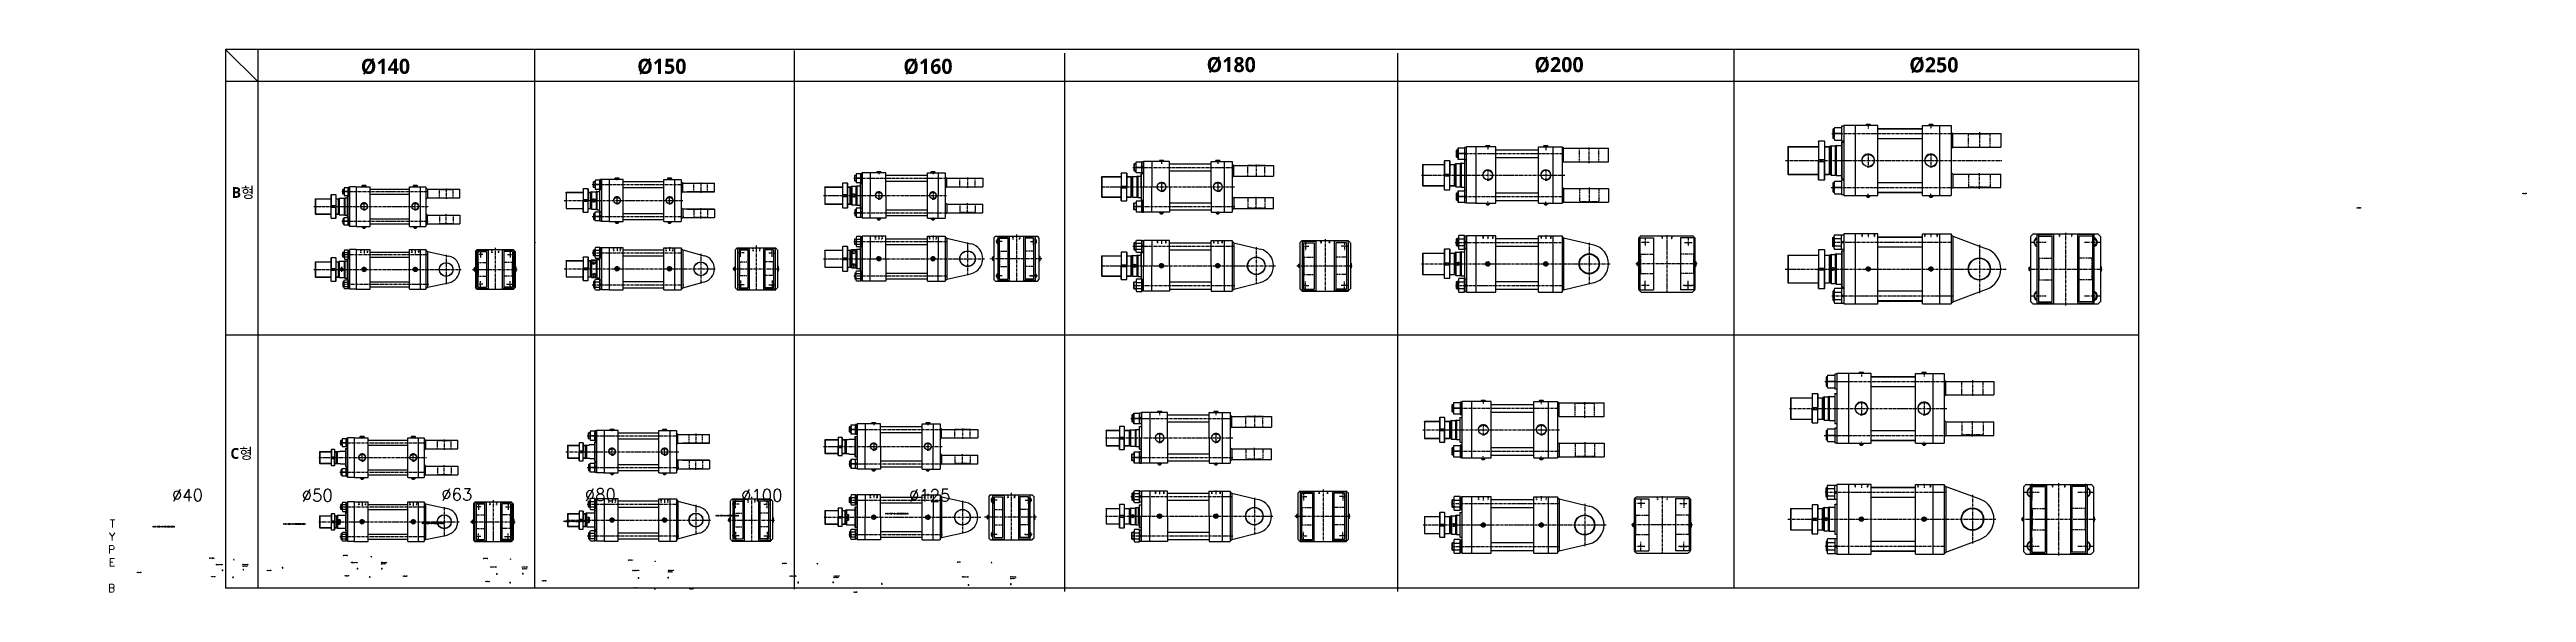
# Model space of a CAD drawing. Extents: x -819 to 29893, y -8942 to 9886.
# Drawn here: x -819 to 10704, y -21 to 2505 of the extents above; entities that cross this region are included whole.
import ezdxf

# ---------------------------------------------------------------- set-up
doc = ezdxf.new("R2010")
doc.units = 0
doc.header["$LTSCALE"] = 10
doc.header["$MEASUREMENT"] = 0
for name, pattern in [('CENTER', [2, 1.25, -0.25, 0.25, -0.25]), ('CENTERX2', [4, 2.5, -0.5, 0.5, -0.5]), ('HIDDEN', [0.375, 0.25, -0.125]), ('HIDDENX2', [0.75, 0.5, -0.25])]:
    doc.linetypes.add(name, pattern=pattern)
doc.layers.get('0').update_dxf_attribs({"linetype": 'CONTINUOUS'})
doc.layers.get('DEFPOINTS').update_dxf_attribs({"linetype": 'CONTINUOUS'})
for name, color, linetype in [('CEN', 1, 'CENTERX2'), ('CENTER', 1, 'CENTER'), ('DIM', 2, 'CONTINUOUS'), ('HID', 2, 'HIDDENX2'), ('ML', 7, 'CONTINUOUS'), ('THIN', 3, 'CONTINUOUS'), ('외형선', 3, 'CONTINUOUS'), ('테두리', 7, 'CONTINUOUS')]:
    doc.layers.add(name, color=color, linetype=linetype)
doc.styles.add('GHS', font='romans', dxfattribs={"bigfont": 'ghs'})
doc.styles.add('문자', font='romans.shx')

msp = doc.modelspace()

# ---------------------------------------------------------------- linework, layer by layer
for p, q in [((8901, 2505), (0, 2505)), ((0, 2505), (0, 0)), ((150, 2356), (0, 2505)), ((150, 2505), (150, 0)), ((1439, 0), (1439, 2505)), ((2646, -5), (2646, 2500)), ((3905, -17), (3905, 2488)), ((5453, -17), (5453, 2488)), ((7019, 0), (7019, 2505)), ((8901, 0), (8901, 2505)), ((8901, 2356), (0, 2356)), ((0, 1178), (8901, 1178)), ((0, 0), (8901, 0))]:
    msp.add_line(p, q)
for centre, start, end in [((8901, 2505), 0, 90), ((8901, 2355), 0, 90), ((0, 1670), 180, 270), ((1440, 1607), 180, 270), ((3905, 1516), 180, 270), ((5453, 1351), 180, 270), ((0, 1178), 180, 270), ((7019, 1178), 180, 270), ((0, 0), 180, 270), ((8901, 0), 270, 0)]:
    msp.add_arc(centre, 0.5, start, end)
at = {"layer": 'CEN', "color": 1, "linetype": 'CENTER'}
for p, q in [((8159, 2120), (8159, 2045)), ((4795, 1970), (4795, 1912)), ((6344, 1977), (6344, 2052)), ((1026, 1859), (1026, 1811)), ((2211, 1887), (2211, 1839)), ((3452, 1910), (3452, 1862)), ((6344, 1864), (6344, 1789)), ((8159, 1857), (8159, 1932)), ((1026, 1691), (1026, 1739)), ((2211, 1719), (2211, 1767)), ((3452, 1742), (3452, 1790)), ((4795, 1762), (4795, 1820)), ((1026, 1550), (1026, 1414)), ((2211, 1554), (2211, 1415)), ((3452, 1608), (3452, 1455)), ((4795, 1585), (4795, 1413)), ((6344, 1606), (6344, 1410)), ((8159, 1597), (8159, 1372)), ((539, 1494), (539, 1471)), ((6829, 1408), (6781, 1408)), ((8127, 967), (8127, 892)), ((6323, 792), (6323, 867)), ((2188, 718), (2188, 670)), ((3428, 742), (3428, 694)), ((4786, 802), (4786, 744)), ((8127, 704), (8127, 779)), ((1017, 691), (1017, 643)), ((2188, 550), (2188, 598)), ((3428, 574), (3428, 622)), ((4786, 594), (4786, 652)), ((6323, 679), (6323, 604)), ((1017, 523), (1017, 571)), ((1017, 376), (1017, 240)), ((2188, 386), (2188, 247)), ((3428, 406), (3428, 253)), ((4786, 420), (4786, 248)), ((6323, 391), (6323, 195)), ((8127, 433), (8127, 207)), ((6808, 193), (6760, 193))]:
    msp.add_line(p, q, dxfattribs=at)
at = {"layer": 'CEN', "color": 1, "linetype": 'CENTER', "ltscale": 2}
for p, q in [((8435, 1648), (8435, 1571)), ((8685, 1648), (8685, 1571)), ((1307, 1413), (1339, 1413)), ((8435, 1398), (8435, 1321)), ((8685, 1398), (8685, 1321)), ((8403, 484), (8403, 406)), ((8653, 484), (8653, 406)), ((1298, 239), (1330, 239)), ((8403, 234), (8403, 156)), ((8653, 234), (8653, 156))]:
    msp.add_line(p, q, dxfattribs=at)
at = {"layer": 'CEN', "color": 1, "linetype": 'CENTER', "ltscale": 1.5}
for p, q in [((8399, 1609), (8470, 1609)), ((8649, 1609), (8720, 1609)), ((3777, 1452), (3740, 1452)), ((8399, 1359), (8470, 1359)), ((8649, 1359), (8720, 1359)), ((8367, 445), (8438, 445)), ((8617, 445), (8688, 445)), ((3753, 249), (3717, 249)), ((8367, 195), (8438, 195)), ((8617, 195), (8688, 195))]:
    msp.add_line(p, q, dxfattribs=at)
at = {"layer": 'CENTER'}
for p, q in [((3599, 1595), (3599, 1629)), ((3759, 1595), (3759, 1629)), ((6605, 1629), (6605, 1588)), ((6805, 1629), (6805, 1588)), ((1197, 1551), (1173, 1551)), ((1185, 1565), (1185, 1537)), ((1311, 1551), (1335, 1551)), ((1323, 1565), (1323, 1537)), ((2412, 1559), (2379, 1559)), ((2395, 1540), (2395, 1578)), ((2527, 1559), (2560, 1559)), ((2543, 1540), (2543, 1578)), ((3613, 1612), (3584, 1612)), ((3744, 1612), (3773, 1612)), ((5007, 1590), (5041, 1590)), ((5024, 1609), (5024, 1571)), ((5223, 1590), (5189, 1590)), ((5206, 1609), (5206, 1571)), ((6623, 1608), (6587, 1608)), ((6787, 1608), (6823, 1608)), ((1197, 1413), (1173, 1413)), ((1185, 1399), (1185, 1427)), ((1311, 1413), (1335, 1413)), ((1323, 1399), (1323, 1427)), ((2412, 1411), (2379, 1411)), ((2395, 1430), (2395, 1392)), ((2527, 1411), (2560, 1411)), ((2543, 1430), (2543, 1392)), ((3613, 1452), (3584, 1452)), ((3599, 1469), (3599, 1435)), ((3744, 1452), (3773, 1452)), ((3759, 1469), (3759, 1435)), ((5007, 1408), (5041, 1408)), ((5024, 1389), (5024, 1427)), ((5223, 1408), (5189, 1408)), ((5206, 1389), (5206, 1427)), ((6623, 1408), (6587, 1408)), ((6605, 1388), (6605, 1429)), ((6787, 1408), (6823, 1408)), ((6805, 1388), (6805, 1429)), ((1188, 377), (1164, 377)), ((1176, 391), (1176, 363)), ((1302, 377), (1326, 377)), ((1314, 391), (1314, 363)), ((2504, 390), (2537, 390)), ((2520, 371), (2520, 409)), ((3590, 409), (3560, 409)), ((3575, 392), (3575, 426)), ((3720, 409), (3750, 409)), ((3735, 392), (3735, 426)), ((4998, 425), (5032, 425)), ((5015, 444), (5015, 406)), ((5214, 425), (5180, 425)), ((5197, 444), (5197, 406)), ((6602, 393), (6566, 393)), ((6584, 414), (6584, 373)), ((6766, 393), (6802, 393)), ((6784, 414), (6784, 373)), ((1188, 239), (1164, 239)), ((1176, 225), (1176, 253)), ((1302, 239), (1326, 239)), ((1314, 225), (1314, 253)), ((2389, 242), (2356, 242)), ((2372, 261), (2372, 223)), ((2504, 242), (2537, 242)), ((2520, 261), (2520, 223)), ((3590, 249), (3560, 249)), ((3575, 266), (3575, 232)), ((3720, 249), (3750, 249)), ((3735, 266), (3735, 232)), ((4998, 243), (5032, 243)), ((5015, 224), (5015, 262)), ((5214, 243), (5180, 243)), ((5197, 224), (5197, 262)), ((6602, 193), (6566, 193)), ((6584, 173), (6584, 214)), ((6766, 193), (6802, 193)), ((6784, 173), (6784, 214))]:
    msp.add_line(p, q, dxfattribs=at)
at = {"layer": 'DEFPOINTS', "color": 0, "linetype": 'ByBlock'}
msp.add_point((566, 1442), dxfattribs=at)
at = {"layer": 'DIM'}
for p, q in [((7518, 1609), (7528, 1615)), ((7518, 1604), (7528, 1609)), ((7518, 1365), (7528, 1359)), ((7518, 1359), (7528, 1354)), ((7486, 445), (7496, 451)), ((7486, 439), (7496, 445)), ((7486, 201), (7496, 195)), ((7486, 195), (7496, 189))]:
    msp.add_line(p, q, dxfattribs=at)
for centre, start, end in [((8403, 445), 111.7385, 248.2615), ((8653, 445), 291.7385, 68.2615), ((8403, 195), 111.7385, 248.2615), ((8653, 195), 291.7385, 68.2615)]:
    msp.add_arc(centre, 20.2, start, end, dxfattribs=at)
at = {"layer": 'HID'}
for p, q in [((8107, 2114), (8109, 2112)), ((8209, 2112), (8109, 2112)), ((8109, 2051), (8109, 2112)), ((8211, 2114), (8209, 2112)), ((8209, 2051), (8209, 2112)), ((4754, 1966), (4755, 1965)), ((4835, 1965), (4755, 1965)), ((4755, 1916), (4755, 1965)), ((4836, 1966), (4835, 1965)), ((4835, 1916), (4835, 1965)), ((6297, 2046), (6299, 2044)), ((6389, 2044), (6299, 2044)), ((6299, 1983), (6299, 2044)), ((6391, 2046), (6389, 2044)), ((6389, 1983), (6389, 2044)), ((994, 1855), (995, 1854)), ((995, 1854), (1058, 1854)), ((995, 1815), (995, 1854)), ((1059, 1855), (1058, 1854)), ((1058, 1815), (1058, 1854)), ((2178, 1883), (2179, 1882)), ((2179, 1843), (2179, 1883)), ((2242, 1882), (2179, 1882)), ((2242, 1843), (2242, 1883)), ((2243, 1883), (2242, 1882)), ((3415, 1906), (3416, 1905)), ((3487, 1905), (3416, 1905)), ((3416, 1866), (3416, 1905)), ((3488, 1906), (3487, 1905)), ((3487, 1866), (3487, 1905)), ((3488, 1866), (3487, 1865)), ((6299, 1858), (6299, 1797)), ((6389, 1858), (6389, 1797)), ((8107, 1863), (8109, 1865)), ((8109, 1926), (8109, 1865)), ((8209, 1865), (8109, 1865)), ((8209, 1926), (8209, 1865)), ((8211, 1863), (8209, 1865)), ((995, 1735), (995, 1696)), ((1058, 1735), (1058, 1696)), ((2179, 1763), (2179, 1722)), ((2242, 1763), (2242, 1722)), ((3415, 1746), (3416, 1747)), ((3416, 1786), (3416, 1747)), ((3487, 1747), (3416, 1747)), ((3487, 1786), (3487, 1747)), ((3488, 1746), (3487, 1747)), ((4754, 1766), (4755, 1767)), ((4755, 1816), (4755, 1767)), ((4835, 1767), (4755, 1767)), ((4835, 1816), (4835, 1767)), ((4836, 1766), (4835, 1767)), ((6297, 1795), (6299, 1797)), ((6389, 1797), (6299, 1797)), ((6391, 1795), (6389, 1797)), ((994, 1695), (995, 1696)), ((995, 1696), (1058, 1696)), ((1059, 1695), (1058, 1696)), ((2178, 1723), (2179, 1724)), ((2242, 1724), (2179, 1724)), ((2243, 1723), (2242, 1724)), ((3024, 1621), (3022, 1637)), ((3025, 1621), (3024, 1637)), ((3054, 1637), (3052, 1621)), ((3055, 1637), (3054, 1621)), ((3276, 1621), (3274, 1637)), ((3277, 1621), (3276, 1637)), ((3306, 1637), (3304, 1621)), ((3307, 1637), (3306, 1621)), ((3664, 1621), (3662, 1637)), ((3665, 1621), (3664, 1637)), ((3694, 1637), (3692, 1621)), ((3695, 1637), (3694, 1621)), ((4333, 1616), (4334, 1602)), ((4334, 1616), (4336, 1602)), ((4373, 1616), (4372, 1602)), ((4375, 1616), (4374, 1602)), ((4595, 1616), (4596, 1602)), ((4596, 1616), (4598, 1602)), ((4635, 1616), (4634, 1602)), ((4637, 1616), (4636, 1602)), ((5094, 1616), (5095, 1602)), ((5096, 1616), (5097, 1602)), ((5135, 1616), (5133, 1602)), ((5136, 1616), (5135, 1602)), ((5848, 1639), (5850, 1624)), ((5850, 1639), (5851, 1624)), ((5895, 1639), (5893, 1624)), ((5896, 1639), (5895, 1624)), ((6118, 1639), (6120, 1624)), ((6120, 1639), (6121, 1624)), ((6165, 1639), (6163, 1624)), ((6166, 1639), (6165, 1624)), ((6681, 1639), (6683, 1624)), ((6683, 1639), (6684, 1624)), ((6728, 1639), (6726, 1624)), ((6729, 1639), (6728, 1624)), ((7612, 1647), (7613, 1632)), ((7613, 1647), (7614, 1632)), ((7670, 1647), (7669, 1632)), ((7672, 1647), (7671, 1632)), ((7904, 1647), (7905, 1632)), ((7905, 1647), (7906, 1632)), ((7962, 1647), (7961, 1632)), ((7964, 1647), (7963, 1632)), ((8530, 1647), (8531, 1632)), ((8531, 1647), (8532, 1632)), ((8588, 1647), (8587, 1632)), ((8589, 1647), (8588, 1632)), ((629, 1559), (628, 1575)), ((631, 1559), (629, 1575)), ((659, 1575), (658, 1559)), ((661, 1575), (659, 1559)), ((867, 1559), (866, 1575)), ((869, 1559), (867, 1575)), ((897, 1575), (896, 1559)), ((899, 1575), (897, 1559)), ((1174, 1515), (1175, 1514)), ((1175, 1514), (1175, 1451)), ((1175, 1514), (1214, 1514)), ((1239, 1559), (1238, 1575)), ((1241, 1559), (1239, 1575)), ((1269, 1575), (1268, 1559)), ((1271, 1575), (1269, 1559)), ((1333, 1514), (1294, 1514)), ((1334, 1515), (1333, 1514)), ((1333, 1514), (1333, 1451)), ((1705, 1526), (1705, 1525)), ((1705, 1525), (1705, 1511)), ((1720, 1525), (1705, 1525)), ((1705, 1511), (1720, 1511)), ((1705, 1511), (1713, 1506)), ((1720, 1511), (1713, 1506)), ((1721, 1526), (1720, 1525)), ((1720, 1525), (1720, 1511)), ((1806, 1567), (1804, 1583)), ((1807, 1567), (1806, 1583)), ((1836, 1583), (1834, 1567)), ((1837, 1583), (1836, 1567)), ((2050, 1567), (2048, 1583)), ((2051, 1567), (2050, 1583)), ((2080, 1583), (2078, 1567)), ((2081, 1583), (2080, 1567)), ((2389, 1518), (2390, 1517)), ((2390, 1517), (2390, 1454)), ((2390, 1517), (2429, 1517)), ((2454, 1567), (2453, 1583)), ((2456, 1567), (2454, 1583)), ((2484, 1583), (2483, 1567)), ((2486, 1583), (2484, 1567)), ((2509, 1518), (2508, 1517)), ((2548, 1517), (2509, 1517)), ((2549, 1518), (2548, 1517)), ((2548, 1517), (2548, 1454)), ((2914, 1575), (2915, 1574)), ((2915, 1574), (2915, 1560)), ((2915, 1574), (2930, 1574)), ((2915, 1560), (2930, 1560)), ((2915, 1560), (2922, 1555)), ((2915, 1504), (2922, 1508)), ((2915, 1489), (2915, 1504)), ((2915, 1504), (2930, 1504)), ((2930, 1560), (2922, 1555)), ((2930, 1504), (2922, 1508)), ((2930, 1574), (2930, 1575)), ((2930, 1574), (2930, 1560)), ((2930, 1489), (2930, 1504)), ((3599, 1568), (3600, 1567)), ((3600, 1567), (3600, 1496)), ((3600, 1567), (3639, 1567)), ((3758, 1567), (3719, 1567)), ((3759, 1568), (3758, 1567)), ((3758, 1567), (3758, 1496)), ((5015, 1540), (5016, 1539)), ((5016, 1539), (5016, 1459)), ((5016, 1539), (5065, 1539)), ((5214, 1539), (5165, 1539)), ((5215, 1540), (5214, 1539)), ((5214, 1539), (5214, 1459)), ((6580, 1555), (6582, 1553)), ((6582, 1553), (6582, 1463)), ((6582, 1553), (6643, 1553)), ((6829, 1553), (6768, 1553)), ((6831, 1555), (6829, 1553)), ((6829, 1553), (6829, 1463)), ((8434, 1536), (8436, 1534)), ((8436, 1534), (8436, 1434)), ((8436, 1534), (8497, 1534)), ((8683, 1534), (8622, 1534)), ((8685, 1536), (8683, 1534)), ((8683, 1534), (8683, 1434)), ((1174, 1450), (1175, 1451)), ((1175, 1451), (1214, 1451)), ((1333, 1451), (1294, 1451)), ((1334, 1450), (1333, 1451)), ((1705, 1460), (1713, 1464)), ((1705, 1460), (1720, 1460)), ((1705, 1445), (1705, 1460)), ((1720, 1445), (1705, 1445)), ((1705, 1445), (1705, 1445)), ((1720, 1460), (1713, 1464)), ((1720, 1445), (1720, 1460)), ((1721, 1445), (1720, 1445)), ((2389, 1453), (2390, 1454)), ((2390, 1454), (2429, 1454)), ((2548, 1454), (2509, 1454)), ((2549, 1453), (2548, 1454)), ((2914, 1489), (2915, 1489)), ((2915, 1489), (2930, 1489)), ((2930, 1489), (2930, 1489)), ((3599, 1495), (3600, 1496)), ((3600, 1496), (3639, 1496)), ((3758, 1496), (3719, 1496)), ((3759, 1495), (3758, 1496)), ((5015, 1458), (5016, 1459)), ((5016, 1459), (5065, 1459)), ((5214, 1459), (5165, 1459)), ((5215, 1458), (5214, 1459)), ((6580, 1461), (6582, 1463)), ((6582, 1463), (6643, 1463)), ((6829, 1463), (6768, 1463)), ((6831, 1461), (6829, 1463)), ((8434, 1432), (8436, 1434)), ((8436, 1434), (8497, 1434)), ((8683, 1434), (8622, 1434)), ((8685, 1432), (8683, 1434)), ((8075, 961), (8077, 959)), ((8177, 959), (8077, 959)), ((8077, 898), (8077, 959)), ((8179, 961), (8177, 959)), ((8177, 898), (8177, 959)), ((6276, 861), (6278, 859)), ((6368, 859), (6278, 859)), ((6278, 798), (6278, 859)), ((6370, 861), (6368, 859)), ((6368, 798), (6368, 859)), ((2155, 714), (2156, 713)), ((2156, 674), (2156, 715)), ((2219, 713), (2156, 713)), ((2219, 674), (2219, 715)), ((2220, 714), (2219, 713)), ((3392, 738), (3393, 737)), ((3464, 737), (3393, 737)), ((3393, 698), (3393, 737)), ((3465, 738), (3464, 737)), ((3464, 698), (3464, 737)), ((4745, 798), (4746, 797)), ((4826, 797), (4746, 797)), ((4746, 748), (4746, 797)), ((4827, 798), (4826, 797)), ((4826, 748), (4826, 797)), ((8075, 710), (8077, 712)), ((8077, 773), (8077, 712)), ((8177, 712), (8077, 712)), ((8177, 773), (8177, 712)), ((8179, 710), (8177, 712)), ((985, 687), (986, 686)), ((986, 686), (1049, 686)), ((986, 647), (986, 686)), ((1050, 687), (1049, 686)), ((1049, 647), (1049, 686)), ((2156, 594), (2156, 554)), ((2219, 594), (2219, 554)), ((3392, 578), (3393, 579)), ((3393, 618), (3393, 579)), ((3464, 579), (3393, 579)), ((3464, 618), (3464, 579)), ((3465, 578), (3464, 579)), ((4745, 598), (4746, 599)), ((4746, 648), (4746, 599)), ((4826, 599), (4746, 599)), ((4826, 648), (4826, 599)), ((4827, 598), (4826, 599)), ((6276, 610), (6278, 612)), ((6278, 673), (6278, 612)), ((6368, 612), (6278, 612)), ((6368, 673), (6368, 612)), ((6370, 610), (6368, 612)), ((986, 567), (986, 528)), ((986, 528), (1049, 528)), ((1049, 567), (1049, 528)), ((2155, 554), (2156, 555)), ((2219, 555), (2156, 555)), ((2220, 554), (2219, 555)), ((7580, 482), (7581, 467)), ((7581, 482), (7582, 467)), ((7638, 482), (7637, 467)), ((7640, 482), (7639, 467)), ((7872, 482), (7873, 467)), ((7873, 482), (7874, 467)), ((7930, 482), (7929, 467)), ((7932, 482), (7931, 467)), ((8498, 482), (8499, 467)), ((8499, 482), (8500, 467)), ((8556, 482), (8555, 467)), ((8557, 482), (8556, 467)), ((620, 385), (619, 401)), ((622, 385), (620, 401)), ((650, 401), (649, 385)), ((652, 401), (650, 385)), ((858, 385), (857, 401)), ((860, 385), (858, 401)), ((888, 401), (887, 385)), ((890, 401), (888, 385)), ((1230, 385), (1229, 401)), ((1232, 385), (1230, 401)), ((1260, 401), (1259, 385)), ((1262, 401), (1260, 385)), ((1783, 398), (1781, 414)), ((1784, 398), (1783, 414)), ((1813, 414), (1811, 398)), ((1814, 414), (1813, 398)), ((2027, 398), (2025, 414)), ((2028, 398), (2027, 414)), ((2057, 414), (2055, 398)), ((2058, 414), (2057, 398)), ((2366, 349), (2367, 348)), ((2367, 348), (2367, 285)), ((2367, 348), (2406, 348)), ((2431, 398), (2430, 414)), ((2433, 398), (2431, 414)), ((2461, 414), (2460, 398)), ((2463, 414), (2461, 398)), ((2525, 348), (2486, 348)), ((2526, 349), (2525, 348)), ((2525, 348), (2525, 285)), ((3000, 418), (2998, 434)), ((3002, 418), (3000, 434)), ((3030, 434), (3028, 418)), ((3032, 434), (3030, 418)), ((3252, 418), (3250, 434)), ((3254, 418), (3252, 434)), ((3282, 434), (3280, 418)), ((3284, 434), (3282, 418)), ((3575, 366), (3576, 365)), ((3576, 365), (3576, 294)), ((3576, 365), (3615, 365)), ((3640, 418), (3638, 434)), ((3642, 418), (3640, 434)), ((3670, 434), (3668, 418)), ((3672, 434), (3670, 418)), ((3734, 365), (3695, 365)), ((3735, 366), (3734, 365)), ((3734, 365), (3734, 294)), ((4324, 451), (4325, 437)), ((4325, 451), (4326, 437)), ((4364, 451), (4363, 437)), ((4366, 451), (4364, 437)), ((4586, 451), (4587, 437)), ((4587, 451), (4588, 437)), ((4626, 451), (4625, 437)), ((4628, 451), (4626, 437)), ((5006, 375), (5007, 374)), ((5007, 374), (5007, 294)), ((5007, 374), (5056, 374)), ((5085, 451), (5086, 437)), ((5086, 451), (5088, 437)), ((5125, 451), (5124, 437)), ((5127, 451), (5126, 437)), ((5205, 374), (5156, 374)), ((5206, 375), (5205, 374)), ((5205, 374), (5205, 294)), ((5827, 424), (5828, 409)), ((5828, 424), (5830, 409)), ((5873, 424), (5872, 409)), ((5875, 424), (5873, 409)), ((6097, 424), (6098, 409)), ((6098, 424), (6100, 409)), ((6143, 424), (6142, 409)), ((6145, 424), (6143, 409)), ((6660, 424), (6661, 409)), ((6661, 424), (6663, 409)), ((6706, 424), (6705, 409)), ((6708, 424), (6706, 409)), ((8402, 372), (8404, 370)), ((8404, 370), (8404, 270)), ((8404, 370), (8465, 370)), ((8651, 370), (8590, 370)), ((8653, 372), (8651, 370)), ((8651, 370), (8651, 270)), ((1165, 341), (1166, 340)), ((1165, 276), (1166, 277)), ((1166, 340), (1166, 277)), ((1166, 340), (1205, 340)), ((1166, 277), (1205, 277)), ((1324, 340), (1285, 340)), ((1324, 277), (1285, 277)), ((1325, 341), (1324, 340)), ((1324, 340), (1324, 277)), ((1325, 276), (1324, 277)), ((2366, 284), (2367, 285)), ((2367, 285), (2406, 285)), ((2525, 285), (2486, 285)), ((2526, 284), (2525, 285)), ((3575, 293), (3576, 294)), ((3576, 294), (3615, 294)), ((3734, 294), (3695, 294)), ((3735, 293), (3734, 294)), ((5006, 293), (5007, 294)), ((5007, 294), (5056, 294)), ((5205, 294), (5156, 294)), ((5206, 293), (5205, 294)), ((6558, 340), (6560, 338)), ((6558, 246), (6560, 248)), ((6560, 338), (6560, 248)), ((6560, 338), (6621, 338)), ((6560, 248), (6621, 248)), ((6807, 338), (6746, 338)), ((6807, 248), (6746, 248)), ((6809, 340), (6807, 338)), ((6807, 338), (6807, 248)), ((6809, 246), (6807, 248)), ((8402, 268), (8404, 270)), ((8404, 270), (8465, 270)), ((8651, 270), (8590, 270)), ((8653, 268), (8651, 270))]:
    msp.add_line(p, q, dxfattribs=at)
at = {"layer": 'HID', "color": 6, "linetype": 'HIDDEN', "ltscale": 1.5}
for p, q in [((3465, 698), (3464, 697)), ((985, 527), (986, 528)), ((1050, 527), (1049, 528))]:
    msp.add_line(p, q, dxfattribs=at)
at = {"layer": 'ML'}
for p, q in [((7410, 2078), (7411, 2079)), ((7410, 2078), (7410, 1900)), ((7411, 2079), (7411, 1993)), ((7439, 2079), (7411, 2079)), ((7439, 2079), (7439, 1993)), ((7439, 2079), (7440, 2078)), ((7440, 1900), (7440, 2078)), ((7480, 2136), (7478, 2134)), ((7478, 2134), (7478, 2093)), ((7478, 2093), (7480, 2091)), ((7480, 2136), (7480, 2091)), ((7483, 2136), (7480, 2136)), ((7483, 2091), (7480, 2091)), ((7483, 2128), (7483, 2099)), ((7485, 2143), (7518, 2143)), ((7518, 2114), (7485, 2114)), ((7485, 2084), (7518, 2084)), ((7518, 2148), (7518, 2080)), ((7528, 2148), (7518, 2148)), ((7518, 2080), (7528, 2080)), ((7687, 2151), (7528, 2151)), ((7528, 2151), (7528, 1826)), ((7582, 2151), (7582, 1826)), ((7633, 2156), (7632, 2155)), ((7652, 2155), (7632, 2155)), ((7632, 2155), (7632, 2151)), ((7651, 2156), (7633, 2156)), ((7651, 2156), (7652, 2155)), ((7652, 2151), (7652, 2155)), ((7687, 1826), (7687, 2151)), ((7687, 2138), (7894, 2138)), ((7687, 2136), (7894, 2136)), ((7687, 2091), (7894, 2091)), ((7894, 1826), (7894, 2151)), ((7894, 2151), (7974, 2151)), ((7925, 2156), (7924, 2155)), ((7944, 2155), (7924, 2155)), ((7924, 2155), (7924, 2151)), ((7943, 2156), (7925, 2156)), ((7943, 2156), (7944, 2155)), ((7944, 2151), (7944, 2155)), ((7974, 2151), (7974, 1826)), ((7974, 2151), (8028, 2151)), ((8028, 2151), (8028, 1826)), ((8028, 2121), (8035, 2114)), ((8035, 2114), (8259, 2114)), ((8035, 2051), (8035, 2114)), ((8259, 2114), (8259, 2051)), ((4227, 1974), (4227, 1941)), ((4262, 1956), (4270, 1964)), ((4262, 1951), (4270, 1959)), ((4270, 1984), (4270, 1866)), ((4391, 1984), (4270, 1984)), ((4309, 1984), (4309, 1866)), ((4345, 1989), (4344, 1988)), ((4364, 1988), (4344, 1988)), ((4344, 1988), (4344, 1984)), ((4363, 1989), (4345, 1989)), ((4363, 1989), (4364, 1988)), ((4364, 1984), (4364, 1988)), ((4391, 1866), (4391, 1984)), ((4391, 1974), (4585, 1974)), ((4585, 1866), (4585, 1984)), ((4585, 1984), (4645, 1984)), ((4607, 1989), (4606, 1988)), ((4626, 1988), (4606, 1988)), ((4606, 1988), (4606, 1984)), ((4625, 1989), (4607, 1989)), ((4625, 1989), (4626, 1988)), ((4626, 1984), (4626, 1988)), ((4645, 1984), (4645, 1749)), ((4645, 1984), (4683, 1984)), ((4683, 1984), (4683, 1749)), ((4683, 1973), (4690, 1966)), ((4690, 1966), (4875, 1966)), ((4690, 1916), (4690, 1966)), ((4875, 1966), (4875, 1916)), ((5568, 1969), (5570, 1971)), ((5568, 1969), (5568, 1872)), ((5570, 1971), (5669, 1971)), ((5570, 1971), (5570, 1871)), ((5669, 1987), (5670, 1988)), ((5669, 1987), (5669, 1854)), ((5670, 1988), (5670, 1925)), ((5695, 1988), (5670, 1988)), ((5695, 1988), (5695, 1925)), ((5695, 1988), (5696, 1987)), ((5696, 1854), (5696, 1987)), ((5696, 1971), (5715, 1971)), ((5715, 1971), (5715, 1871)), ((5715, 1969), (5718, 1969)), ((5724, 1975), (5718, 1971)), ((5718, 1971), (5718, 1870)), ((5724, 1975), (5724, 1867)), ((5724, 1975), (5743, 1975)), ((5730, 2003), (5730, 2039)), ((5764, 2021), (5738, 2021)), ((5748, 1977), (5743, 1975)), ((5743, 1975), (5743, 1867)), ((5748, 1977), (5748, 1865)), ((5748, 1977), (5763, 1977)), ((5763, 1989), (5765, 1991)), ((5763, 1989), (5763, 1853)), ((5764, 2028), (5773, 2019)), ((5764, 2023), (5773, 2014)), ((5765, 1851), (5765, 1991)), ((5765, 1991), (5773, 1991)), ((5909, 2052), (5773, 2052)), ((5773, 1790), (5773, 2052)), ((5817, 2052), (5817, 1790)), ((5863, 2057), (5862, 2056)), ((5882, 2056), (5862, 2056)), ((5862, 2056), (5862, 2052)), ((5881, 2057), (5863, 2057)), ((5881, 2057), (5882, 2056)), ((5882, 2052), (5882, 2056)), ((5909, 1790), (5909, 2052)), ((5909, 2039), (6108, 2039)), ((5909, 2003), (6108, 2003)), ((6108, 1790), (6108, 2052)), ((6108, 2052), (6174, 2052)), ((6133, 2057), (6132, 2056)), ((6152, 2056), (6132, 2056)), ((6132, 2056), (6132, 2052)), ((6151, 2057), (6133, 2057)), ((6151, 2057), (6152, 2056)), ((6152, 2052), (6152, 2056)), ((6174, 2052), (6174, 1790)), ((6174, 2052), (6218, 2052)), ((6218, 2052), (6218, 1790)), ((6225, 2046), (6218, 2051)), ((6225, 1983), (6218, 1979)), ((6225, 1983), (6225, 2046)), ((6225, 2046), (6434, 2046)), ((6225, 1983), (6434, 1983)), ((6434, 1983), (6434, 2046)), ((7268, 2052), (7269, 2054)), ((7268, 2052), (7268, 1925)), ((7269, 2054), (7269, 1924)), ((7269, 2054), (7410, 2054)), ((7410, 1993), (7440, 1993)), ((7410, 1985), (7440, 1985)), ((7411, 1899), (7411, 1985)), ((7439, 1899), (7439, 1985)), ((7440, 2054), (7460, 2054)), ((7460, 2054), (7460, 1924)), ((7460, 2052), (7463, 2052)), ((7469, 2057), (7463, 2053)), ((7463, 2053), (7463, 1924)), ((7469, 2057), (7469, 1921)), ((7469, 2057), (7488, 2057)), ((7493, 2059), (7488, 2057)), ((7488, 2057), (7488, 1921)), ((7493, 2059), (7493, 1919)), ((7493, 2059), (7518, 2059)), ((7518, 2072), (7519, 2074)), ((7518, 2072), (7518, 1905)), ((7519, 2074), (7519, 1904)), ((7519, 2074), (7528, 2074)), ((8028, 2044), (8035, 2051)), ((8035, 2051), (8259, 2051)), ((547, 1832), (547, 1856)), ((551, 1860), (551, 1828)), ((570, 1844), (553, 1844)), ((570, 1849), (576, 1843)), ((570, 1845), (576, 1839)), ((576, 1867), (576, 1682)), ((607, 1867), (576, 1867)), ((607, 1867), (607, 1682)), ((607, 1867), (672, 1867)), ((635, 1872), (634, 1871)), ((654, 1871), (634, 1871)), ((634, 1871), (634, 1867)), ((653, 1872), (635, 1872)), ((653, 1872), (654, 1871)), ((654, 1867), (654, 1871)), ((672, 1682), (672, 1867)), ((672, 1856), (856, 1856)), ((856, 1682), (856, 1867)), ((856, 1867), (906, 1867)), ((873, 1872), (872, 1871)), ((892, 1871), (872, 1871)), ((872, 1871), (872, 1867)), ((891, 1872), (873, 1872)), ((891, 1872), (892, 1871)), ((892, 1867), (892, 1871)), ((906, 1682), (906, 1867)), ((906, 1867), (932, 1867)), ((932, 1867), (932, 1682)), ((932, 1862), (939, 1855)), ((939, 1855), (1089, 1855)), ((939, 1855), (939, 1815)), ((1089, 1815), (1089, 1855)), ((1663, 1856), (1664, 1857)), ((1663, 1856), (1663, 1750)), ((1664, 1857), (1664, 1807)), ((1686, 1857), (1664, 1857)), ((1686, 1857), (1686, 1807)), ((1686, 1857), (1687, 1856)), ((1687, 1750), (1687, 1856)), ((1713, 1863), (1713, 1891)), ((1741, 1877), (1721, 1877)), ((1727, 1845), (1724, 1844)), ((1727, 1845), (1727, 1760)), ((1727, 1845), (1739, 1845)), ((1739, 1856), (1739, 1750)), ((1740, 1856), (1740, 1750)), ((1741, 1882), (1749, 1875)), ((1741, 1878), (1749, 1871)), ((1749, 1901), (1749, 1705)), ((1784, 1901), (1749, 1901)), ((1784, 1901), (1784, 1705)), ((1849, 1901), (1784, 1901)), ((1812, 1906), (1811, 1905)), ((1831, 1905), (1811, 1905)), ((1811, 1905), (1811, 1901)), ((1830, 1906), (1812, 1906)), ((1830, 1906), (1831, 1905)), ((1831, 1901), (1831, 1905)), ((1849, 1705), (1849, 1901)), ((1849, 1891), (2039, 1891)), ((1849, 1863), (2039, 1863)), ((2039, 1901), (2089, 1901)), ((2039, 1705), (2039, 1901)), ((2056, 1906), (2055, 1905)), ((2075, 1905), (2055, 1905)), ((2055, 1905), (2055, 1901)), ((2074, 1906), (2056, 1906)), ((2074, 1906), (2075, 1905)), ((2075, 1901), (2075, 1905)), ((2089, 1901), (2089, 1705)), ((2089, 1901), (2120, 1901)), ((2120, 1901), (2120, 1705)), ((2127, 1883), (2120, 1890)), ((2127, 1883), (2274, 1883)), ((2127, 1843), (2127, 1883)), ((2274, 1843), (2274, 1883)), ((2787, 1865), (2788, 1866)), ((2787, 1865), (2787, 1788)), ((2787, 1865), (2870, 1865)), ((2788, 1866), (2788, 1786)), ((2788, 1866), (2870, 1866)), ((2870, 1883), (2871, 1884)), ((2870, 1883), (2870, 1770)), ((2893, 1884), (2871, 1884)), ((2871, 1830), (2871, 1884)), ((2893, 1830), (2893, 1884)), ((2893, 1884), (2894, 1883)), ((2894, 1770), (2894, 1883)), ((2894, 1866), (2907, 1866)), ((2894, 1865), (2904, 1865)), ((2904, 1866), (2904, 1786)), ((2904, 1865), (2905, 1866)), ((2907, 1866), (2913, 1869)), ((2907, 1866), (2907, 1786)), ((2913, 1869), (2913, 1783)), ((2913, 1869), (2932, 1869)), ((2928, 1893), (2928, 1920)), ((2932, 1869), (2936, 1871)), ((2932, 1869), (2932, 1783)), ((2955, 1906), (2935, 1906)), ((2936, 1871), (2936, 1781)), ((2936, 1871), (2952, 1871)), ((2952, 1882), (2953, 1884)), ((2952, 1882), (2952, 1770)), ((2952, 1882), (2952, 1882)), ((2953, 1884), (2953, 1769)), ((2953, 1884), (2962, 1884)), ((2955, 1911), (2962, 1905)), ((2955, 1908), (2962, 1901)), ((2955, 1884), (2962, 1884)), ((2962, 1931), (2962, 1721)), ((2999, 1931), (2962, 1931)), ((2962, 1931), (2962, 1931)), ((3071, 1931), (2999, 1931)), ((2999, 1931), (2999, 1826)), ((3030, 1936), (3029, 1935)), ((3049, 1935), (3029, 1935)), ((3029, 1935), (3029, 1931)), ((3048, 1936), (3030, 1936)), ((3048, 1936), (3049, 1935)), ((3049, 1931), (3049, 1935)), ((3071, 1826), (3071, 1931)), ((3071, 1920), (3265, 1920)), ((3071, 1893), (3265, 1893)), ((3265, 1826), (3265, 1931)), ((3265, 1931), (3315, 1931)), ((3281, 1936), (3281, 1931)), ((3282, 1936), (3281, 1935)), ((3301, 1935), (3281, 1935)), ((3281, 1935), (3281, 1931)), ((3300, 1936), (3282, 1936)), ((3300, 1931), (3300, 1936)), ((3300, 1936), (3301, 1935)), ((3301, 1931), (3301, 1935)), ((3315, 1931), (3315, 1826)), ((3315, 1931), (3348, 1931)), ((3348, 1931), (3348, 1721)), ((3348, 1913), (3355, 1906)), ((3348, 1859), (3355, 1866)), ((3355, 1906), (3523, 1906)), ((3355, 1866), (3355, 1906)), ((3355, 1866), (3523, 1866)), ((3523, 1906), (3523, 1866)), ((4075, 1912), (4076, 1914)), ((4075, 1912), (4075, 1820)), ((4076, 1914), (4076, 1819)), ((4076, 1914), (4166, 1914)), ((4166, 1929), (4167, 1930)), ((4166, 1929), (4166, 1803)), ((4166, 1870), (4193, 1870)), ((4166, 1862), (4193, 1862)), ((4167, 1930), (4167, 1870)), ((4192, 1930), (4167, 1930)), ((4167, 1802), (4167, 1862)), ((4192, 1930), (4192, 1870)), ((4192, 1930), (4193, 1929)), ((4192, 1802), (4192, 1862)), ((4193, 1803), (4193, 1929)), ((4193, 1914), (4212, 1914)), ((4212, 1914), (4212, 1819)), ((4212, 1912), (4215, 1912)), ((4219, 1915), (4215, 1913)), ((4215, 1913), (4215, 1820)), ((4219, 1915), (4240, 1915)), ((4219, 1915), (4219, 1818)), ((4262, 1957), (4238, 1957)), ((4244, 1916), (4240, 1915)), ((4240, 1915), (4240, 1818)), ((4244, 1916), (4244, 1816)), ((4244, 1916), (4260, 1916)), ((4260, 1927), (4261, 1928)), ((4260, 1866), (4260, 1927)), ((4260, 1866), (4260, 1805)), ((4261, 1804), (4261, 1928)), ((4262, 1929), (4270, 1929)), ((4270, 1749), (4270, 1866)), ((4309, 1749), (4309, 1866)), ((4391, 1941), (4585, 1941)), ((4391, 1866), (4391, 1749)), ((4585, 1866), (4585, 1749)), ((4683, 1910), (4690, 1917)), ((4690, 1916), (4875, 1916)), ((5568, 1872), (5570, 1871)), ((5570, 1871), (5669, 1871)), ((5669, 1925), (5696, 1925)), ((5669, 1917), (5696, 1917)), ((5670, 1853), (5669, 1854)), ((5670, 1853), (5670, 1917)), ((5670, 1853), (5695, 1853)), ((5695, 1853), (5695, 1917)), ((5695, 1853), (5696, 1854)), ((5696, 1871), (5715, 1871)), ((5715, 1872), (5718, 1872)), ((5724, 1867), (5718, 1870)), ((5724, 1867), (5743, 1867)), ((5743, 1867), (5748, 1865)), ((5748, 1865), (5763, 1865)), ((5765, 1851), (5763, 1853)), ((5765, 1851), (5773, 1851)), ((6225, 1858), (6218, 1863)), ((6225, 1858), (6225, 1795)), ((6225, 1858), (6434, 1858)), ((6434, 1858), (6434, 1795)), ((7268, 1925), (7269, 1924)), ((7269, 1924), (7410, 1924)), ((7410, 1900), (7411, 1899)), ((7411, 1899), (7439, 1899)), ((7439, 1899), (7440, 1900)), ((7440, 1924), (7460, 1924)), ((7460, 1925), (7463, 1925)), ((7469, 1921), (7463, 1924)), ((7469, 1921), (7488, 1921)), ((7480, 1886), (7478, 1884)), ((7478, 1884), (7478, 1843)), ((7480, 1886), (7480, 1841)), ((7483, 1886), (7480, 1886)), ((7483, 1878), (7483, 1849)), ((7485, 1893), (7518, 1893)), ((7518, 1864), (7485, 1864)), ((7493, 1919), (7488, 1921)), ((7493, 1919), (7518, 1919)), ((7518, 1905), (7519, 1904)), ((7518, 1898), (7518, 1830)), ((7528, 1898), (7518, 1898)), ((7519, 1904), (7528, 1904)), ((7687, 1886), (7894, 1886)), ((8028, 1933), (8035, 1926)), ((8028, 1856), (8035, 1863)), ((8035, 1926), (8259, 1926)), ((8035, 1926), (8035, 1863)), ((8035, 1863), (8259, 1863)), ((8259, 1863), (8259, 1926)), ((416, 1809), (418, 1811)), ((416, 1809), (416, 1740)), ((416, 1740), (418, 1739)), ((418, 1811), (418, 1739)), ((418, 1811), (490, 1811)), ((418, 1739), (490, 1739)), ((490, 1828), (491, 1829)), ((490, 1828), (490, 1722)), ((490, 1779), (514, 1779)), ((490, 1771), (514, 1771)), ((513, 1829), (491, 1829)), ((491, 1829), (491, 1779)), ((491, 1721), (491, 1771)), ((513, 1829), (513, 1779)), ((513, 1829), (514, 1828)), ((513, 1721), (513, 1771)), ((514, 1722), (514, 1828)), ((514, 1811), (526, 1811)), ((514, 1739), (526, 1739)), ((523, 1811), (523, 1739)), ((528, 1813), (526, 1811)), ((526, 1811), (526, 1738)), ((528, 1736), (526, 1738)), ((528, 1813), (551, 1813)), ((528, 1813), (528, 1736)), ((528, 1736), (551, 1736)), ((551, 1813), (555, 1815)), ((551, 1813), (551, 1736)), ((551, 1736), (555, 1735)), ((555, 1815), (555, 1735)), ((555, 1815), (566, 1815)), ((555, 1735), (566, 1735)), ((566, 1826), (566, 1724)), ((568, 1826), (568, 1724)), ((672, 1832), (856, 1832)), ((932, 1808), (939, 1815)), ((932, 1742), (939, 1735)), ((939, 1815), (1089, 1815)), ((939, 1735), (1089, 1735)), ((939, 1695), (939, 1735)), ((1089, 1735), (1089, 1695)), ((1584, 1839), (1585, 1841)), ((1584, 1840), (1663, 1840)), ((1584, 1839), (1584, 1766)), ((1584, 1766), (1663, 1766)), ((1584, 1766), (1585, 1765)), ((1585, 1841), (1585, 1765)), ((1585, 1841), (1663, 1841)), ((1585, 1765), (1663, 1765)), ((1663, 1807), (1687, 1807)), ((1663, 1799), (1687, 1799)), ((1664, 1749), (1663, 1750)), ((1664, 1749), (1664, 1799)), ((1664, 1749), (1686, 1749)), ((1686, 1749), (1686, 1799)), ((1686, 1749), (1687, 1750)), ((1687, 1841), (1699, 1841)), ((1687, 1840), (1696, 1840)), ((1687, 1766), (1696, 1766)), ((1687, 1765), (1699, 1765)), ((1696, 1841), (1696, 1765)), ((1696, 1840), (1697, 1841)), ((1696, 1766), (1697, 1765)), ((1702, 1843), (1699, 1842)), ((1699, 1842), (1699, 1764)), ((1702, 1762), (1699, 1764)), ((1702, 1843), (1702, 1762)), ((1702, 1843), (1724, 1843)), ((1702, 1762), (1724, 1762)), ((1719, 1741), (1711, 1741)), ((1713, 1743), (1713, 1715)), ((1741, 1729), (1721, 1729)), ((1724, 1844), (1724, 1762)), ((1727, 1760), (1724, 1762)), ((1727, 1760), (1739, 1760)), ((1741, 1727), (1749, 1734)), ((1741, 1723), (1749, 1730)), ((1849, 1743), (2039, 1743)), ((2127, 1843), (2120, 1836)), ((2127, 1763), (2120, 1770)), ((2127, 1843), (2274, 1843)), ((2274, 1763), (2127, 1763)), ((2127, 1763), (2127, 1723)), ((2274, 1843), (2148, 1843)), ((2148, 1763), (2274, 1763)), ((2274, 1763), (2274, 1723)), ((2787, 1788), (2788, 1786)), ((2787, 1787), (2870, 1787)), ((2788, 1786), (2870, 1786)), ((2870, 1830), (2894, 1830)), ((2870, 1822), (2894, 1822)), ((2871, 1769), (2870, 1770)), ((2871, 1769), (2871, 1822)), ((2871, 1769), (2893, 1769)), ((2893, 1769), (2893, 1822)), ((2893, 1769), (2894, 1770)), ((2894, 1787), (2904, 1787)), ((2894, 1786), (2907, 1786)), ((2904, 1787), (2905, 1786)), ((2907, 1786), (2913, 1783)), ((2913, 1783), (2932, 1783)), ((2928, 1760), (2928, 1733)), ((2932, 1783), (2936, 1781)), ((2955, 1746), (2935, 1746)), ((2936, 1781), (2952, 1781)), ((2952, 1770), (2953, 1769)), ((2953, 1769), (2962, 1769)), ((2955, 1745), (2962, 1751)), ((2955, 1741), (2962, 1748)), ((2999, 1721), (2999, 1826)), ((3071, 1826), (3071, 1721)), ((3071, 1760), (3265, 1760)), ((3071, 1733), (3265, 1733)), ((3265, 1721), (3265, 1826)), ((3315, 1721), (3315, 1826)), ((3348, 1793), (3355, 1786)), ((3348, 1739), (3355, 1746)), ((3355, 1786), (3523, 1786)), ((3355, 1786), (3355, 1746)), ((3355, 1746), (3523, 1746)), ((3523, 1746), (3523, 1786)), ((4075, 1820), (4076, 1819)), ((4076, 1819), (4166, 1819)), ((4166, 1803), (4167, 1802)), ((4167, 1802), (4192, 1802)), ((4192, 1802), (4193, 1803)), ((4193, 1819), (4212, 1819)), ((4212, 1820), (4215, 1820)), ((4219, 1818), (4215, 1820)), ((4219, 1818), (4240, 1818)), ((4227, 1759), (4227, 1792)), ((4262, 1775), (4238, 1775)), ((4244, 1816), (4240, 1818)), ((4244, 1816), (4260, 1816)), ((4260, 1805), (4261, 1804)), ((4262, 1804), (4270, 1804)), ((4262, 1782), (4270, 1774)), ((4262, 1777), (4270, 1769)), ((4391, 1749), (4270, 1749)), ((4391, 1749), (4309, 1749)), ((4346, 1749), (4346, 1745)), ((4347, 1744), (4346, 1745)), ((4346, 1745), (4352, 1745)), ((4347, 1744), (4361, 1744)), ((4349, 1744), (4349, 1742)), ((4349, 1742), (4359, 1742)), ((4350, 1741), (4349, 1742)), ((4350, 1741), (4358, 1741)), ((4352, 1744), (4352, 1749)), ((4355, 1744), (4355, 1749)), ((4362, 1745), (4355, 1745)), ((4358, 1741), (4359, 1742)), ((4359, 1744), (4359, 1742)), ((4361, 1744), (4362, 1745)), ((4362, 1749), (4362, 1745)), ((4391, 1792), (4585, 1792)), ((4391, 1759), (4585, 1759)), ((4585, 1749), (4645, 1749)), ((4608, 1749), (4608, 1745)), ((4608, 1745), (4614, 1745)), ((4609, 1744), (4608, 1745)), ((4609, 1744), (4623, 1744)), ((4611, 1744), (4611, 1742)), ((4611, 1742), (4621, 1742)), ((4612, 1741), (4611, 1742)), ((4612, 1741), (4620, 1741)), ((4614, 1744), (4614, 1749)), ((4617, 1744), (4617, 1749)), ((4624, 1745), (4617, 1745)), ((4620, 1741), (4621, 1742)), ((4621, 1744), (4621, 1742)), ((4623, 1744), (4624, 1745)), ((4624, 1749), (4624, 1745)), ((4645, 1749), (4683, 1749)), ((4683, 1822), (4690, 1815)), ((4683, 1759), (4690, 1766)), ((4690, 1816), (4875, 1816)), ((4690, 1816), (4690, 1766)), ((4690, 1766), (4875, 1766)), ((4875, 1766), (4875, 1816)), ((5730, 1803), (5730, 1839)), ((5764, 1821), (5738, 1821)), ((5764, 1828), (5773, 1819)), ((5764, 1823), (5773, 1814)), ((5817, 1790), (5773, 1790)), ((5817, 1790), (5909, 1790)), ((5864, 1790), (5864, 1786)), ((5864, 1786), (5871, 1786)), ((5865, 1785), (5864, 1786)), ((5865, 1785), (5879, 1785)), ((5867, 1785), (5867, 1783)), ((5867, 1783), (5877, 1783)), ((5868, 1782), (5867, 1783)), ((5868, 1782), (5876, 1782)), ((5871, 1785), (5871, 1790)), ((5874, 1785), (5874, 1790)), ((5880, 1786), (5874, 1786)), ((5876, 1782), (5877, 1783)), ((5877, 1785), (5877, 1783)), ((5879, 1785), (5880, 1786)), ((5880, 1790), (5880, 1786)), ((5909, 1839), (6108, 1839)), ((5909, 1803), (6108, 1803)), ((6108, 1790), (6174, 1790)), ((6134, 1790), (6134, 1786)), ((6134, 1786), (6141, 1786)), ((6135, 1785), (6134, 1786)), ((6135, 1785), (6149, 1785)), ((6137, 1785), (6137, 1783)), ((6138, 1782), (6137, 1783)), ((6137, 1783), (6147, 1783)), ((6138, 1782), (6146, 1782)), ((6141, 1785), (6141, 1790)), ((6144, 1785), (6144, 1790)), ((6150, 1786), (6144, 1786)), ((6146, 1782), (6147, 1783)), ((6147, 1785), (6147, 1783)), ((6149, 1785), (6150, 1786)), ((6150, 1790), (6150, 1786)), ((6174, 1790), (6218, 1790)), ((6225, 1795), (6218, 1791)), ((6225, 1795), (6434, 1795)), ((7478, 1843), (7480, 1841)), ((7483, 1841), (7480, 1841)), ((7485, 1834), (7518, 1834)), ((7518, 1830), (7528, 1830)), ((7528, 1826), (7687, 1826)), ((7634, 1826), (7634, 1822)), ((7634, 1822), (7640, 1822)), ((7635, 1821), (7634, 1822)), ((7635, 1821), (7649, 1821)), ((7637, 1821), (7637, 1819)), ((7638, 1818), (7637, 1819)), ((7637, 1819), (7647, 1819)), ((7638, 1818), (7646, 1818)), ((7640, 1821), (7640, 1826)), ((7643, 1821), (7643, 1826)), ((7650, 1822), (7643, 1822)), ((7646, 1818), (7647, 1819)), ((7647, 1821), (7647, 1819)), ((7649, 1821), (7650, 1822)), ((7650, 1826), (7650, 1822)), ((7687, 1841), (7894, 1841)), ((7687, 1840), (7894, 1840)), ((7894, 1826), (7974, 1826)), ((7926, 1826), (7926, 1822)), ((7927, 1821), (7926, 1822)), ((7926, 1822), (7932, 1822)), ((7927, 1821), (7941, 1821)), ((7929, 1821), (7929, 1819)), ((7929, 1819), (7939, 1819)), ((7930, 1818), (7929, 1819)), ((7930, 1818), (7938, 1818)), ((7932, 1821), (7932, 1826)), ((7935, 1821), (7935, 1826)), ((7942, 1822), (7935, 1822)), ((7938, 1818), (7939, 1819)), ((7939, 1821), (7939, 1819)), ((7941, 1821), (7942, 1822)), ((7942, 1826), (7942, 1822)), ((7974, 1826), (8028, 1826)), ((491, 1721), (490, 1722)), ((491, 1721), (513, 1721)), ((513, 1721), (514, 1722)), ((547, 1718), (547, 1694)), ((551, 1690), (551, 1722)), ((570, 1706), (553, 1706)), ((570, 1705), (576, 1711)), ((570, 1701), (576, 1707)), ((607, 1682), (576, 1682)), ((607, 1682), (672, 1682)), ((636, 1682), (636, 1678)), ((636, 1678), (643, 1678)), ((637, 1677), (636, 1678)), ((637, 1677), (651, 1677)), ((639, 1677), (639, 1675)), ((639, 1675), (649, 1675)), ((640, 1674), (639, 1675)), ((640, 1674), (648, 1674)), ((643, 1677), (643, 1682)), ((646, 1677), (646, 1682)), ((652, 1678), (646, 1678)), ((648, 1674), (649, 1675)), ((649, 1677), (649, 1675)), ((651, 1677), (652, 1678)), ((652, 1682), (652, 1678)), ((672, 1718), (856, 1718)), ((672, 1694), (856, 1694)), ((856, 1682), (906, 1682)), ((874, 1682), (874, 1678)), ((874, 1678), (881, 1678)), ((875, 1677), (874, 1678)), ((875, 1677), (889, 1677)), ((877, 1677), (877, 1675)), ((877, 1675), (887, 1675)), ((878, 1674), (877, 1675)), ((878, 1674), (886, 1674)), ((881, 1677), (881, 1682)), ((884, 1677), (884, 1682)), ((890, 1678), (884, 1678)), ((886, 1674), (887, 1675)), ((887, 1677), (887, 1675)), ((889, 1677), (890, 1678)), ((890, 1682), (890, 1678)), ((906, 1682), (932, 1682)), ((932, 1688), (939, 1695)), ((939, 1695), (1089, 1695)), ((1784, 1705), (1749, 1705)), ((1784, 1705), (1849, 1705)), ((1813, 1705), (1813, 1701)), ((1813, 1701), (1819, 1701)), ((1814, 1700), (1813, 1701)), ((1814, 1700), (1828, 1700)), ((1816, 1700), (1816, 1698)), ((1816, 1698), (1826, 1698)), ((1817, 1697), (1816, 1698)), ((1817, 1697), (1825, 1697)), ((1819, 1700), (1819, 1705)), ((1822, 1700), (1822, 1705)), ((1829, 1701), (1822, 1701)), ((1825, 1697), (1826, 1698)), ((1826, 1700), (1826, 1698)), ((1828, 1700), (1829, 1701)), ((1829, 1705), (1829, 1701)), ((1849, 1715), (2039, 1715)), ((2039, 1705), (2089, 1705)), ((2057, 1705), (2057, 1701)), ((2057, 1701), (2063, 1701)), ((2058, 1700), (2057, 1701)), ((2058, 1700), (2072, 1700)), ((2060, 1700), (2060, 1698)), ((2060, 1698), (2070, 1698)), ((2061, 1697), (2060, 1698)), ((2061, 1697), (2069, 1697)), ((2063, 1700), (2063, 1705)), ((2066, 1700), (2066, 1705)), ((2073, 1701), (2066, 1701)), ((2069, 1697), (2070, 1698)), ((2070, 1700), (2070, 1698)), ((2072, 1700), (2073, 1701)), ((2073, 1705), (2073, 1701)), ((2089, 1705), (2120, 1705)), ((2127, 1723), (2120, 1716)), ((2127, 1723), (2274, 1723)), ((2928, 1598), (2928, 1625)), ((2933, 1629), (2933, 1594)), ((2935, 1623), (2955, 1623)), ((2955, 1617), (2962, 1610)), ((2999, 1721), (2962, 1721)), ((2999, 1637), (2962, 1637)), ((2962, 1637), (2962, 1637)), ((2962, 1637), (2962, 1427)), ((3071, 1721), (2999, 1721)), ((3071, 1637), (2999, 1637)), ((2999, 1637), (2999, 1532)), ((3031, 1721), (3031, 1717)), ((3031, 1717), (3037, 1717)), ((3032, 1716), (3031, 1717)), ((3032, 1716), (3046, 1716)), ((3034, 1716), (3034, 1714)), ((3034, 1716), (3034, 1714)), ((3035, 1713), (3034, 1714)), ((3034, 1714), (3044, 1714)), ((3035, 1713), (3043, 1713)), ((3037, 1716), (3037, 1721)), ((3039, 1723), (3039, 1712)), ((3040, 1716), (3040, 1721)), ((3047, 1717), (3040, 1717)), ((3043, 1716), (3043, 1714)), ((3043, 1713), (3044, 1714)), ((3044, 1716), (3044, 1714)), ((3046, 1716), (3047, 1717)), ((3047, 1721), (3047, 1717)), ((3071, 1532), (3071, 1637)), ((3071, 1625), (3265, 1625)), ((3265, 1721), (3315, 1721)), ((3265, 1637), (3315, 1637)), ((3265, 1532), (3265, 1637)), ((3283, 1721), (3283, 1717)), ((3283, 1717), (3289, 1717)), ((3284, 1716), (3283, 1717)), ((3284, 1716), (3298, 1716)), ((3286, 1716), (3286, 1714)), ((3287, 1713), (3286, 1714)), ((3286, 1714), (3296, 1714)), ((3287, 1713), (3295, 1713)), ((3289, 1716), (3289, 1721)), ((3292, 1716), (3292, 1721)), ((3299, 1717), (3292, 1717)), ((3295, 1713), (3296, 1714)), ((3296, 1716), (3296, 1714)), ((3298, 1716), (3299, 1717)), ((3299, 1721), (3299, 1717)), ((3315, 1721), (3348, 1721)), ((3315, 1637), (3315, 1532)), ((3315, 1637), (3348, 1637)), ((3348, 1637), (3348, 1427)), ((3348, 1634), (3355, 1627)), ((3355, 1627), (3355, 1437)), ((3355, 1627), (3467, 1601)), ((3574, 1629), (3574, 1435)), ((3582, 1637), (3776, 1637)), ((3592, 1634), (3592, 1430)), ((3592, 1634), (3646, 1634)), ((3599, 1627), (3599, 1437)), ((3599, 1627), (3639, 1627)), ((3639, 1627), (3639, 1437)), ((3646, 1634), (3646, 1430)), ((3712, 1634), (3712, 1430)), ((3766, 1634), (3712, 1634)), ((3719, 1627), (3719, 1437)), ((3759, 1627), (3719, 1627)), ((3759, 1627), (3759, 1437)), ((3766, 1634), (3766, 1430)), ((3784, 1629), (3784, 1435)), ((4391, 1616), (4270, 1616)), ((4309, 1616), (4309, 1499)), ((4391, 1499), (4391, 1616)), ((4585, 1616), (4645, 1616)), ((4585, 1499), (4585, 1616)), ((4645, 1616), (4645, 1381)), ((4645, 1616), (4683, 1616)), ((4683, 1616), (4683, 1381)), ((4683, 1613), (4690, 1606)), ((5008, 1616), (5024, 1616)), ((5008, 1613), (5008, 1384)), ((5008, 1613), (5072, 1613)), ((5024, 1616), (5206, 1616)), ((5072, 1613), (5072, 1384)), ((5158, 1613), (5158, 1384)), ((5222, 1613), (5158, 1613)), ((5206, 1616), (5222, 1616)), ((5222, 1613), (5222, 1384)), ((5730, 1590), (5730, 1626)), ((5735, 1632), (5735, 1585)), ((5738, 1624), (5764, 1624)), ((5764, 1615), (5773, 1606)), ((5817, 1639), (5773, 1639)), ((5773, 1639), (5773, 1377)), ((5817, 1639), (5817, 1377)), ((5909, 1639), (5817, 1639)), ((5909, 1377), (5909, 1639)), ((5909, 1626), (6108, 1626)), ((6108, 1377), (6108, 1639)), ((6108, 1639), (6174, 1639)), ((6174, 1639), (6174, 1377)), ((6174, 1639), (6218, 1639)), ((6218, 1639), (6218, 1377)), ((6218, 1636), (6225, 1629)), ((6225, 1629), (6225, 1387)), ((6225, 1629), (6365, 1596)), ((6574, 1628), (6574, 1389)), ((6580, 1629), (6580, 1387)), ((6580, 1629), (6643, 1629)), ((6585, 1639), (6605, 1639)), ((6605, 1639), (6805, 1639)), ((6643, 1629), (6643, 1387)), ((6768, 1629), (6768, 1387)), ((6831, 1629), (6768, 1629)), ((6805, 1639), (6825, 1639)), ((6831, 1629), (6831, 1387)), ((6836, 1628), (6836, 1389)), ((7478, 1630), (7480, 1632)), ((7478, 1589), (7478, 1630)), ((7480, 1587), (7480, 1632)), ((7483, 1632), (7480, 1632)), ((7483, 1584), (7483, 1635)), ((7485, 1643), (7528, 1643)), ((7485, 1626), (7518, 1626)), ((7518, 1575), (7518, 1643)), ((7687, 1647), (7528, 1647)), ((7528, 1647), (7528, 1322)), ((7582, 1647), (7582, 1322)), ((7687, 1647), (7582, 1647)), ((7687, 1322), (7687, 1647)), ((7687, 1633), (7894, 1633)), ((7687, 1632), (7894, 1632)), ((7894, 1322), (7894, 1647)), ((7894, 1647), (7974, 1647)), ((7974, 1647), (7974, 1322)), ((7974, 1647), (8028, 1647)), ((8028, 1647), (8028, 1322)), ((8028, 1644), (8035, 1637)), ((8035, 1637), (8035, 1332)), ((8035, 1637), (8193, 1578)), ((8397, 1636), (8397, 1332)), ((8408, 1647), (8712, 1647)), ((8427, 1644), (8427, 1325)), ((8427, 1644), (8504, 1644)), ((8434, 1637), (8434, 1332)), ((8434, 1637), (8497, 1637)), ((8497, 1637), (8497, 1332)), ((8504, 1644), (8504, 1325)), ((8615, 1644), (8615, 1325)), ((8692, 1644), (8615, 1644)), ((8622, 1637), (8622, 1332)), ((8685, 1637), (8622, 1637)), ((8685, 1637), (8685, 1332)), ((8692, 1644), (8692, 1325)), ((8722, 1636), (8722, 1332)), ((416, 1517), (418, 1518)), ((416, 1517), (416, 1448)), ((418, 1518), (490, 1518)), ((418, 1518), (418, 1446)), ((490, 1535), (491, 1536)), ((490, 1535), (490, 1429)), ((491, 1536), (491, 1486)), ((513, 1536), (491, 1536)), ((513, 1536), (513, 1486)), ((513, 1536), (514, 1535)), ((514, 1429), (514, 1535)), ((514, 1518), (526, 1518)), ((523, 1518), (523, 1446)), ((528, 1521), (526, 1519)), ((526, 1519), (526, 1446)), ((528, 1521), (528, 1444)), ((528, 1521), (551, 1521)), ((547, 1539), (547, 1563)), ((551, 1567), (551, 1535)), ((551, 1521), (555, 1522)), ((551, 1521), (551, 1444)), ((553, 1561), (570, 1561)), ((553, 1541), (570, 1541)), ((555, 1522), (555, 1442)), ((555, 1522), (566, 1522)), ((566, 1530), (566, 1434)), ((568, 1530), (568, 1434)), ((570, 1556), (576, 1550)), ((570, 1552), (576, 1546)), ((607, 1575), (576, 1575)), ((576, 1575), (576, 1390)), ((607, 1575), (607, 1390)), ((607, 1575), (672, 1575)), ((672, 1390), (672, 1575)), ((672, 1563), (856, 1563)), ((672, 1539), (856, 1539)), ((856, 1390), (856, 1575)), ((856, 1575), (906, 1575)), ((906, 1390), (906, 1575)), ((906, 1575), (932, 1575)), ((932, 1575), (932, 1390)), ((932, 1572), (939, 1565)), ((939, 1565), (1039, 1544)), ((939, 1565), (939, 1400)), ((1162, 1566), (1162, 1442)), ((1167, 1572), (1167, 1393)), ((1167, 1572), (1221, 1572)), ((1170, 1575), (1338, 1575)), ((1174, 1565), (1174, 1400)), ((1174, 1565), (1214, 1565)), ((1214, 1565), (1214, 1400)), ((1221, 1572), (1221, 1393)), ((1287, 1572), (1287, 1393)), ((1341, 1572), (1287, 1572)), ((1294, 1565), (1294, 1400)), ((1334, 1565), (1294, 1565)), ((1334, 1565), (1334, 1400)), ((1341, 1572), (1341, 1393)), ((1347, 1566), (1347, 1442)), ((1584, 1522), (1585, 1523)), ((1584, 1522), (1584, 1449)), ((1584, 1522), (1663, 1522)), ((1585, 1523), (1663, 1523)), ((1585, 1523), (1585, 1447)), ((1663, 1538), (1664, 1539)), ((1663, 1538), (1663, 1432)), ((1664, 1539), (1664, 1489)), ((1686, 1539), (1664, 1539)), ((1686, 1539), (1686, 1489)), ((1686, 1539), (1687, 1538)), ((1687, 1432), (1687, 1538)), ((1687, 1523), (1699, 1523)), ((1687, 1522), (1696, 1522)), ((1696, 1523), (1696, 1447)), ((1696, 1522), (1697, 1523)), ((1702, 1526), (1699, 1524)), ((1699, 1524), (1699, 1446)), ((1702, 1526), (1724, 1526)), ((1702, 1526), (1702, 1445)), ((1713, 1545), (1713, 1574)), ((1718, 1578), (1718, 1540)), ((1720, 1572), (1741, 1572)), ((1720, 1547), (1741, 1547)), ((1727, 1528), (1724, 1526)), ((1724, 1526), (1724, 1444)), ((1727, 1528), (1739, 1528)), ((1727, 1528), (1727, 1443)), ((1739, 1534), (1739, 1436)), ((1740, 1534), (1740, 1436)), ((1741, 1565), (1749, 1558)), ((1741, 1561), (1749, 1554)), ((1784, 1583), (1749, 1583)), ((1749, 1583), (1749, 1387)), ((1784, 1583), (1784, 1387)), ((1849, 1583), (1784, 1583)), ((1849, 1387), (1849, 1583)), ((1849, 1574), (2039, 1574)), ((1849, 1545), (2039, 1545)), ((2039, 1387), (2039, 1583)), ((2039, 1583), (2089, 1583)), ((2089, 1583), (2089, 1387)), ((2089, 1583), (2120, 1583)), ((2120, 1583), (2120, 1387)), ((2120, 1580), (2127, 1573)), ((2127, 1573), (2127, 1397)), ((2127, 1573), (2227, 1546)), ((2371, 1574), (2371, 1396)), ((2380, 1583), (2559, 1583)), ((2382, 1580), (2382, 1390)), ((2382, 1580), (2436, 1580)), ((2389, 1573), (2389, 1397)), ((2389, 1573), (2429, 1573)), ((2429, 1573), (2429, 1397)), ((2436, 1580), (2436, 1390)), ((2556, 1580), (2502, 1580)), ((2502, 1580), (2502, 1390)), ((2549, 1573), (2509, 1573)), ((2509, 1573), (2509, 1397)), ((2549, 1573), (2549, 1397)), ((2556, 1580), (2556, 1390)), ((2567, 1574), (2567, 1396)), ((2787, 1570), (2788, 1572)), ((2787, 1571), (2870, 1571)), ((2787, 1570), (2787, 1493)), ((2788, 1572), (2870, 1572)), ((2788, 1572), (2788, 1492)), ((2870, 1588), (2871, 1589)), ((2870, 1588), (2870, 1475)), ((2870, 1536), (2894, 1536)), ((2870, 1528), (2894, 1528)), ((2893, 1589), (2871, 1589)), ((2871, 1536), (2871, 1589)), ((2871, 1474), (2871, 1528)), ((2893, 1589), (2894, 1588)), ((2893, 1536), (2893, 1589)), ((2893, 1474), (2893, 1528)), ((2894, 1475), (2894, 1588)), ((2894, 1572), (2907, 1572)), ((2894, 1571), (2904, 1571)), ((2904, 1572), (2904, 1492)), ((2904, 1571), (2905, 1572)), ((2907, 1572), (2913, 1575)), ((2907, 1572), (2907, 1492)), ((2913, 1575), (2932, 1575)), ((2913, 1575), (2913, 1489)), ((2932, 1575), (2936, 1577)), ((2932, 1575), (2932, 1489)), ((2935, 1600), (2955, 1600)), ((2936, 1577), (2952, 1577)), ((2936, 1577), (2936, 1487)), ((2952, 1588), (2952, 1476)), ((2952, 1588), (2952, 1588)), ((2953, 1588), (2953, 1475)), ((2955, 1613), (2962, 1606)), ((2955, 1589), (2962, 1589)), ((2999, 1427), (2999, 1532)), ((3037, 1539), (3031, 1533)), ((3031, 1530), (3037, 1524)), ((3040, 1539), (3046, 1533)), ((3046, 1530), (3040, 1524)), ((3071, 1598), (3265, 1598)), ((3071, 1532), (3071, 1427)), ((3265, 1427), (3265, 1532)), ((3289, 1539), (3283, 1533)), ((3283, 1530), (3289, 1524)), ((3292, 1539), (3298, 1533)), ((3298, 1530), (3292, 1524)), ((3315, 1427), (3315, 1532)), ((3566, 1536), (3567, 1537)), ((3566, 1536), (3566, 1528)), ((3569, 1536), (3566, 1536)), ((3566, 1528), (3567, 1527)), ((3569, 1527), (3566, 1527)), ((3567, 1537), (3567, 1527)), ((3569, 1537), (3567, 1537)), ((3569, 1527), (3567, 1527)), ((3569, 1539), (3570, 1540)), ((3569, 1539), (3569, 1525)), ((3569, 1533), (3574, 1533)), ((3569, 1530), (3574, 1530)), ((3569, 1525), (3570, 1524)), ((3574, 1540), (3570, 1540)), ((3570, 1540), (3570, 1533)), ((3570, 1524), (3570, 1530)), ((3574, 1524), (3570, 1524)), ((3788, 1542), (3784, 1542)), ((3788, 1541), (3784, 1541)), ((3784, 1522), (3788, 1522)), ((3784, 1522), (3788, 1522)), ((3788, 1522), (3788, 1542)), ((3789, 1541), (3788, 1542)), ((3789, 1523), (3788, 1522)), ((3789, 1523), (3789, 1541)), ((4075, 1545), (4076, 1546)), ((4075, 1545), (4075, 1453)), ((4075, 1545), (4166, 1545)), ((4076, 1546), (4166, 1546)), ((4076, 1546), (4076, 1451)), ((4166, 1562), (4167, 1563)), ((4166, 1562), (4166, 1436)), ((4166, 1503), (4193, 1503)), ((4192, 1563), (4167, 1563)), ((4167, 1563), (4167, 1503)), ((4192, 1563), (4193, 1562)), ((4192, 1563), (4192, 1503)), ((4193, 1436), (4193, 1562)), ((4193, 1546), (4212, 1546)), ((4193, 1545), (4212, 1545)), ((4212, 1546), (4212, 1451)), ((4212, 1545), (4215, 1545)), ((4219, 1547), (4215, 1545)), ((4215, 1545), (4215, 1453)), ((4219, 1547), (4240, 1547)), ((4219, 1547), (4219, 1450)), ((4227, 1606), (4227, 1573)), ((4229, 1507), (4229, 1491)), ((4236, 1568), (4236, 1612)), ((4238, 1604), (4262, 1604)), ((4238, 1576), (4262, 1576)), ((4244, 1549), (4240, 1547)), ((4240, 1547), (4240, 1450)), ((4244, 1549), (4244, 1449)), ((4244, 1549), (4260, 1549)), ((4260, 1560), (4261, 1561)), ((4260, 1499), (4260, 1560)), ((4260, 1499), (4260, 1438)), ((4261, 1437), (4261, 1561)), ((4262, 1588), (4270, 1596)), ((4262, 1584), (4270, 1592)), ((4262, 1561), (4270, 1561)), ((4309, 1381), (4309, 1499)), ((4352, 1507), (4346, 1500)), ((4355, 1507), (4362, 1500)), ((4391, 1606), (4585, 1606)), ((4391, 1573), (4585, 1573)), ((4391, 1499), (4391, 1381)), ((4585, 1499), (4585, 1381)), ((4614, 1507), (4608, 1500)), ((4617, 1507), (4624, 1500)), ((4690, 1606), (4690, 1391)), ((4690, 1606), (4813, 1577)), ((4998, 1606), (4998, 1392)), ((5015, 1606), (5015, 1391)), ((5015, 1606), (5065, 1606)), ((5065, 1606), (5065, 1391)), ((5165, 1606), (5165, 1391)), ((5215, 1606), (5165, 1606)), ((5215, 1606), (5215, 1391)), ((5233, 1606), (5233, 1392)), ((5568, 1557), (5570, 1558)), ((5568, 1557), (5568, 1460)), ((5570, 1558), (5669, 1558)), ((5570, 1558), (5570, 1458)), ((5669, 1575), (5670, 1576)), ((5669, 1575), (5669, 1442)), ((5669, 1512), (5696, 1512)), ((5669, 1504), (5696, 1504)), ((5695, 1576), (5670, 1576)), ((5670, 1576), (5670, 1512)), ((5670, 1441), (5670, 1504)), ((5695, 1576), (5695, 1512)), ((5695, 1576), (5696, 1575)), ((5695, 1441), (5695, 1504)), ((5696, 1442), (5696, 1575)), ((5696, 1558), (5715, 1558)), ((5715, 1558), (5715, 1458)), ((5715, 1557), (5718, 1557)), ((5724, 1562), (5718, 1559)), ((5718, 1559), (5718, 1458)), ((5724, 1562), (5743, 1562)), ((5724, 1562), (5724, 1454)), ((5738, 1593), (5764, 1593)), ((5748, 1564), (5743, 1562)), ((5743, 1562), (5743, 1454)), ((5748, 1564), (5748, 1452)), ((5748, 1564), (5763, 1564)), ((5763, 1576), (5764, 1577)), ((5763, 1576), (5763, 1440)), ((5764, 1610), (5773, 1601)), ((5764, 1577), (5765, 1578)), ((5765, 1578), (5773, 1578)), ((5765, 1438), (5765, 1578)), ((5871, 1516), (5864, 1510)), ((5864, 1507), (5871, 1501)), ((5874, 1516), (5880, 1510)), ((5880, 1507), (5874, 1501)), ((5909, 1590), (6108, 1590)), ((6141, 1516), (6134, 1510)), ((6134, 1507), (6141, 1501)), ((6144, 1516), (6150, 1510)), ((6150, 1507), (6144, 1501)), ((7268, 1548), (7269, 1549)), ((7268, 1548), (7268, 1421)), ((7269, 1549), (7410, 1549)), ((7269, 1549), (7269, 1419)), ((7410, 1573), (7411, 1574)), ((7410, 1573), (7410, 1395)), ((7439, 1574), (7411, 1574)), ((7411, 1574), (7411, 1488)), ((7439, 1574), (7440, 1573)), ((7439, 1574), (7439, 1488)), ((7440, 1395), (7440, 1573)), ((7440, 1549), (7460, 1549)), ((7460, 1549), (7460, 1419)), ((7460, 1548), (7463, 1548)), ((7469, 1552), (7463, 1549)), ((7463, 1549), (7463, 1420)), ((7469, 1552), (7488, 1552)), ((7469, 1552), (7469, 1416)), ((7480, 1587), (7478, 1589)), ((7483, 1587), (7480, 1587)), ((7485, 1592), (7518, 1592)), ((7528, 1575), (7485, 1575)), ((7493, 1554), (7488, 1552)), ((7488, 1552), (7488, 1416)), ((7493, 1554), (7493, 1414)), ((7493, 1554), (7518, 1554)), ((7518, 1568), (7519, 1569)), ((7518, 1568), (7518, 1401)), ((7519, 1569), (7519, 1399)), ((7519, 1569), (7528, 1569)), ((7687, 1587), (7894, 1587)), ((416, 1448), (418, 1446)), ((418, 1446), (490, 1446)), ((490, 1486), (514, 1486)), ((490, 1478), (514, 1478)), ((491, 1428), (490, 1429)), ((491, 1428), (491, 1478)), ((491, 1428), (513, 1428)), ((513, 1428), (513, 1478)), ((513, 1428), (514, 1429)), ((514, 1446), (526, 1446)), ((528, 1444), (526, 1446)), ((528, 1444), (551, 1444)), ((547, 1425), (547, 1401)), ((551, 1444), (555, 1442)), ((551, 1397), (551, 1429)), ((553, 1423), (570, 1423)), ((553, 1403), (570, 1403)), ((555, 1442), (566, 1442)), ((570, 1412), (576, 1418)), ((570, 1408), (576, 1414)), ((607, 1390), (576, 1390)), ((607, 1390), (672, 1390)), ((643, 1490), (636, 1483)), ((636, 1481), (643, 1474)), ((646, 1490), (652, 1483)), ((652, 1481), (646, 1474)), ((672, 1425), (856, 1425)), ((672, 1401), (856, 1401)), ((856, 1390), (906, 1390)), ((881, 1490), (874, 1483)), ((874, 1481), (881, 1474)), ((884, 1490), (890, 1483)), ((890, 1481), (884, 1474)), ((906, 1390), (932, 1390)), ((932, 1393), (939, 1400)), ((939, 1400), (1039, 1420)), ((1162, 1442), (1162, 1398)), ((1167, 1393), (1221, 1393)), ((1170, 1390), (1338, 1390)), ((1174, 1400), (1214, 1400)), ((1341, 1393), (1287, 1393)), ((1334, 1400), (1294, 1400)), ((1347, 1442), (1347, 1398)), ((1584, 1449), (1585, 1447)), ((1584, 1448), (1663, 1448)), ((1585, 1447), (1663, 1447)), ((1663, 1489), (1687, 1489)), ((1663, 1481), (1687, 1481)), ((1664, 1431), (1663, 1432)), ((1664, 1431), (1664, 1481)), ((1664, 1431), (1686, 1431)), ((1686, 1431), (1686, 1481)), ((1686, 1431), (1687, 1432)), ((1687, 1448), (1696, 1448)), ((1687, 1447), (1699, 1447)), ((1696, 1448), (1697, 1447)), ((1702, 1445), (1699, 1446)), ((1702, 1445), (1724, 1445)), ((1713, 1426), (1713, 1397)), ((1718, 1392), (1718, 1430)), ((1720, 1424), (1741, 1424)), ((1720, 1399), (1741, 1399)), ((1727, 1443), (1724, 1444)), ((1727, 1443), (1739, 1443)), ((1741, 1410), (1749, 1417)), ((1741, 1406), (1749, 1413)), ((1784, 1387), (1749, 1387)), ((1784, 1387), (1849, 1387)), ((1819, 1493), (1813, 1487)), ((1813, 1484), (1819, 1477)), ((1822, 1493), (1829, 1487)), ((1829, 1484), (1822, 1477)), ((1849, 1426), (2039, 1426)), ((1849, 1397), (2039, 1397)), ((2039, 1387), (2089, 1387)), ((2063, 1493), (2057, 1487)), ((2057, 1484), (2063, 1477)), ((2066, 1493), (2073, 1487)), ((2073, 1484), (2066, 1477)), ((2089, 1387), (2120, 1387)), ((2120, 1390), (2127, 1397)), ((2127, 1397), (2227, 1424)), ((2380, 1387), (2559, 1387)), ((2382, 1390), (2436, 1390)), ((2389, 1397), (2429, 1397)), ((2556, 1390), (2502, 1390)), ((2549, 1397), (2509, 1397)), ((2787, 1493), (2788, 1492)), ((2787, 1493), (2870, 1493)), ((2788, 1492), (2870, 1492)), ((2871, 1474), (2870, 1475)), ((2871, 1474), (2893, 1474)), ((2893, 1474), (2894, 1475)), ((2894, 1493), (2904, 1493)), ((2894, 1492), (2907, 1492)), ((2904, 1493), (2905, 1492)), ((2907, 1492), (2913, 1489)), ((2913, 1489), (2932, 1489)), ((2928, 1465), (2928, 1438)), ((2932, 1489), (2936, 1487)), ((2933, 1434), (2933, 1469)), ((2935, 1463), (2955, 1463)), ((2935, 1440), (2955, 1440)), ((2936, 1487), (2952, 1487)), ((2952, 1476), (2952, 1475)), ((2955, 1474), (2962, 1474)), ((2955, 1450), (2962, 1457)), ((2955, 1446), (2962, 1453)), ((2999, 1427), (2962, 1427)), ((3071, 1427), (2999, 1427)), ((3071, 1465), (3265, 1465)), ((3071, 1438), (3265, 1438)), ((3265, 1427), (3315, 1427)), ((3315, 1427), (3348, 1427)), ((3348, 1430), (3355, 1437)), ((3355, 1437), (3467, 1462)), ((3582, 1427), (3776, 1427)), ((3592, 1430), (3646, 1430)), ((3599, 1437), (3639, 1437)), ((3766, 1430), (3712, 1430)), ((3759, 1437), (3719, 1437)), ((4075, 1453), (4076, 1451)), ((4075, 1452), (4166, 1452)), ((4076, 1451), (4166, 1451)), ((4166, 1495), (4193, 1495)), ((4166, 1436), (4167, 1435)), ((4167, 1435), (4167, 1495)), ((4167, 1435), (4192, 1435)), ((4192, 1435), (4192, 1495)), ((4192, 1435), (4193, 1436)), ((4193, 1452), (4212, 1452)), ((4193, 1451), (4212, 1451)), ((4212, 1453), (4215, 1453)), ((4219, 1450), (4215, 1453)), ((4219, 1450), (4240, 1450)), ((4227, 1391), (4227, 1424)), ((4236, 1430), (4236, 1386)), ((4238, 1422), (4262, 1422)), ((4238, 1394), (4262, 1394)), ((4244, 1449), (4240, 1450)), ((4244, 1449), (4260, 1449)), ((4260, 1438), (4261, 1437)), ((4262, 1436), (4270, 1436)), ((4262, 1414), (4270, 1406)), ((4262, 1410), (4270, 1402)), ((4346, 1498), (4352, 1491)), ((4362, 1498), (4355, 1491)), ((4391, 1424), (4585, 1424)), ((4391, 1391), (4585, 1391)), ((4608, 1498), (4614, 1491)), ((4624, 1498), (4617, 1491)), ((4683, 1384), (4690, 1391)), ((4690, 1391), (4813, 1421)), ((5008, 1384), (5072, 1384)), ((5015, 1391), (5065, 1391)), ((5222, 1384), (5158, 1384)), ((5215, 1391), (5165, 1391)), ((5568, 1460), (5570, 1458)), ((5570, 1458), (5669, 1458)), ((5670, 1441), (5669, 1442)), ((5670, 1441), (5695, 1441)), ((5695, 1441), (5696, 1442)), ((5696, 1458), (5715, 1458)), ((5715, 1460), (5718, 1460)), ((5724, 1454), (5718, 1458)), ((5724, 1454), (5743, 1454)), ((5730, 1390), (5730, 1426)), ((5735, 1432), (5735, 1385)), ((5738, 1424), (5764, 1424)), ((5738, 1393), (5764, 1393)), ((5743, 1454), (5748, 1452)), ((5748, 1452), (5763, 1452)), ((5764, 1440), (5763, 1440)), ((5765, 1438), (5764, 1439)), ((5764, 1415), (5773, 1406)), ((5764, 1410), (5773, 1401)), ((5765, 1438), (5773, 1438)), ((5909, 1426), (6108, 1426)), ((5909, 1390), (6108, 1390)), ((6218, 1380), (6225, 1387)), ((6225, 1387), (6365, 1421)), ((6580, 1387), (6643, 1387)), ((6831, 1387), (6768, 1387)), ((7268, 1421), (7269, 1419)), ((7269, 1419), (7410, 1419)), ((7410, 1488), (7440, 1488)), ((7410, 1480), (7440, 1480)), ((7410, 1395), (7411, 1394)), ((7411, 1394), (7411, 1480)), ((7411, 1394), (7439, 1394)), ((7439, 1394), (7439, 1480)), ((7439, 1394), (7440, 1395)), ((7440, 1419), (7460, 1419)), ((7460, 1421), (7463, 1421)), ((7469, 1416), (7463, 1420)), ((7469, 1416), (7488, 1416)), ((7483, 1385), (7483, 1334)), ((7528, 1393), (7485, 1393)), ((7493, 1414), (7488, 1416)), ((7493, 1414), (7518, 1414)), ((7518, 1401), (7519, 1399)), ((7518, 1393), (7518, 1325)), ((7519, 1399), (7528, 1399)), ((7640, 1492), (7634, 1486)), ((7634, 1483), (7640, 1477)), ((7643, 1492), (7650, 1486)), ((7650, 1483), (7643, 1477)), ((7932, 1492), (7926, 1486)), ((7926, 1483), (7932, 1477)), ((7935, 1492), (7942, 1486)), ((7942, 1483), (7935, 1477)), ((8035, 1332), (8193, 1391)), ((8389, 1488), (8390, 1489)), ((8389, 1488), (8389, 1480)), ((8389, 1480), (8390, 1479)), ((8390, 1489), (8390, 1479)), ((8392, 1489), (8390, 1489)), ((8392, 1479), (8390, 1479)), ((8392, 1491), (8393, 1492)), ((8392, 1491), (8392, 1477)), ((8392, 1486), (8397, 1486)), ((8392, 1483), (8397, 1483)), ((8392, 1477), (8393, 1476)), ((8393, 1492), (8393, 1486)), ((8397, 1492), (8393, 1492)), ((8393, 1476), (8393, 1483)), ((8397, 1476), (8393, 1476)), ((8726, 1494), (8722, 1494)), ((8722, 1474), (8726, 1474)), ((8726, 1474), (8726, 1494)), ((8727, 1493), (8726, 1494)), ((8727, 1475), (8726, 1474)), ((8727, 1475), (8727, 1493)), ((4391, 1381), (4270, 1381)), ((4391, 1381), (4309, 1381)), ((4585, 1381), (4645, 1381)), ((4645, 1381), (4683, 1381)), ((5008, 1381), (5024, 1381)), ((5024, 1381), (5206, 1381)), ((5206, 1381), (5222, 1381)), ((5773, 1377), (5909, 1377)), ((6108, 1377), (6174, 1377)), ((6174, 1377), (6218, 1377)), ((6585, 1377), (6605, 1377)), ((6605, 1377), (6805, 1377)), ((6805, 1377), (6825, 1377)), ((7480, 1382), (7478, 1380)), ((7478, 1380), (7478, 1339)), ((7478, 1339), (7480, 1337)), ((7480, 1382), (7480, 1337)), ((7483, 1382), (7480, 1382)), ((7483, 1337), (7480, 1337)), ((7485, 1376), (7518, 1376)), ((7485, 1342), (7518, 1342)), ((7485, 1325), (7528, 1325)), ((7528, 1322), (7687, 1322)), ((7687, 1382), (7894, 1382)), ((7687, 1337), (7894, 1337)), ((7687, 1335), (7894, 1335)), ((7894, 1322), (7974, 1322)), ((7974, 1322), (8028, 1322)), ((8028, 1325), (8035, 1332)), ((8408, 1322), (8712, 1322)), ((8427, 1325), (8504, 1325)), ((8434, 1332), (8497, 1332)), ((8615, 1325), (8692, 1325)), ((8685, 1332), (8622, 1332)), ((7448, 983), (7446, 981)), ((7446, 981), (7446, 940)), ((7446, 940), (7448, 938)), ((7448, 983), (7448, 938)), ((7451, 983), (7448, 983)), ((7451, 938), (7448, 938)), ((7451, 975), (7451, 946)), ((7453, 990), (7486, 990)), ((7486, 960), (7453, 960)), ((7453, 931), (7486, 931)), ((7486, 994), (7486, 926)), ((7496, 994), (7486, 994)), ((7486, 926), (7496, 926)), ((7655, 998), (7496, 998)), ((7496, 998), (7496, 673)), ((7550, 998), (7550, 673)), ((7601, 1003), (7600, 1002)), ((7620, 1002), (7600, 1002)), ((7600, 1002), (7600, 998)), ((7619, 1003), (7601, 1003)), ((7619, 1003), (7620, 1002)), ((7620, 998), (7620, 1002)), ((7655, 673), (7655, 998)), ((7655, 984), (7862, 984)), ((7655, 983), (7862, 983)), ((7655, 938), (7862, 938)), ((7862, 673), (7862, 998)), ((7862, 998), (7942, 998)), ((7893, 1003), (7892, 1002)), ((7912, 1002), (7892, 1002)), ((7892, 1002), (7892, 998)), ((7911, 1003), (7893, 1003)), ((7911, 1003), (7912, 1002)), ((7912, 998), (7912, 1002)), ((7942, 998), (7942, 673)), ((7942, 998), (7996, 998)), ((7996, 998), (7996, 673)), ((7996, 998), (7996, 673)), ((7996, 968), (8003, 961)), ((8003, 961), (8227, 961)), ((8003, 898), (8003, 961)), ((8227, 961), (8227, 898)), ((4261, 816), (4261, 698)), ((4382, 816), (4261, 816)), ((4300, 816), (4300, 698)), ((4336, 821), (4335, 820)), ((4355, 820), (4335, 820)), ((4335, 820), (4335, 816)), ((4354, 821), (4336, 821)), ((4354, 821), (4355, 820)), ((4355, 816), (4355, 820)), ((4382, 698), (4382, 816)), ((4576, 698), (4576, 816)), ((4576, 816), (4636, 816)), ((4598, 821), (4597, 820)), ((4617, 820), (4597, 820)), ((4597, 820), (4597, 816)), ((4616, 821), (4598, 821)), ((4616, 821), (4617, 820)), ((4617, 816), (4617, 820)), ((4636, 816), (4636, 581)), ((4636, 816), (4674, 816)), ((4674, 816), (4674, 581)), ((5708, 818), (5708, 854)), ((5743, 836), (5716, 836)), ((5743, 843), (5752, 834)), ((5743, 838), (5752, 829)), ((5796, 867), (5752, 867)), ((5752, 867), (5752, 605)), ((5796, 867), (5796, 605)), ((5888, 867), (5796, 867)), ((5842, 872), (5841, 871)), ((5861, 871), (5841, 871)), ((5841, 871), (5841, 867)), ((5860, 872), (5842, 872)), ((5860, 872), (5861, 871)), ((5861, 867), (5861, 871)), ((5888, 605), (5888, 867)), ((5888, 854), (6087, 854)), ((5888, 818), (6087, 818)), ((6087, 605), (6087, 867)), ((6087, 867), (6153, 867)), ((6112, 872), (6111, 871)), ((6131, 871), (6111, 871)), ((6111, 871), (6111, 867)), ((6130, 872), (6112, 872)), ((6130, 872), (6131, 871)), ((6131, 867), (6131, 871)), ((6153, 867), (6153, 605)), ((6153, 867), (6197, 867)), ((6197, 867), (6197, 605)), ((6204, 861), (6197, 865)), ((6204, 798), (6204, 861)), ((6204, 861), (6413, 861)), ((6413, 798), (6413, 861)), ((7281, 884), (7282, 885)), ((7281, 884), (7281, 787)), ((7282, 885), (7381, 885)), ((7282, 885), (7282, 785)), ((7381, 902), (7382, 903)), ((7381, 902), (7381, 769)), ((7381, 839), (7408, 839)), ((7381, 831), (7408, 831)), ((7382, 903), (7382, 839)), ((7407, 903), (7382, 903)), ((7382, 768), (7382, 831)), ((7407, 903), (7407, 839)), ((7407, 903), (7408, 902)), ((7407, 768), (7407, 831)), ((7408, 769), (7408, 902)), ((7408, 885), (7428, 885)), ((7428, 885), (7428, 785)), ((7428, 884), (7431, 884)), ((7437, 889), (7431, 886)), ((7431, 886), (7431, 785)), ((7437, 889), (7437, 781)), ((7437, 889), (7456, 889)), ((7461, 891), (7456, 889)), ((7456, 889), (7456, 781)), ((7461, 891), (7461, 779)), ((7461, 891), (7486, 891)), ((7486, 904), (7487, 905)), ((7486, 904), (7486, 767)), ((7487, 905), (7487, 765)), ((7487, 905), (7496, 905)), ((7996, 891), (8003, 898)), ((8003, 898), (8227, 898)), ((567, 699), (567, 514)), ((598, 699), (567, 699)), ((598, 699), (598, 514)), ((598, 699), (663, 699)), ((626, 704), (625, 703)), ((645, 703), (625, 703)), ((625, 703), (625, 699)), ((644, 704), (626, 704)), ((644, 704), (645, 703)), ((645, 699), (645, 703)), ((663, 514), (663, 699)), ((847, 514), (847, 699)), ((847, 699), (897, 699)), ((864, 704), (863, 703)), ((883, 703), (863, 703)), ((863, 703), (863, 699)), ((882, 704), (864, 704)), ((882, 704), (883, 703)), ((883, 699), (883, 703)), ((897, 514), (897, 699)), ((897, 699), (923, 699)), ((923, 699), (923, 514)), ((923, 694), (930, 687)), ((1690, 694), (1690, 722)), ((1718, 708), (1698, 708)), ((1718, 714), (1726, 706)), ((1718, 710), (1726, 702)), ((1726, 732), (1726, 536)), ((1761, 732), (1726, 732)), ((1761, 732), (1761, 536)), ((1826, 732), (1761, 732)), ((1789, 737), (1788, 736)), ((1808, 736), (1788, 736)), ((1788, 736), (1788, 732)), ((1807, 737), (1789, 737)), ((1807, 737), (1808, 736)), ((1808, 732), (1808, 736)), ((1826, 536), (1826, 732)), ((1826, 722), (2016, 722)), ((1826, 694), (2016, 694)), ((2016, 732), (2066, 732)), ((2016, 536), (2016, 732)), ((2033, 737), (2032, 736)), ((2052, 736), (2032, 736)), ((2032, 736), (2032, 732)), ((2051, 737), (2033, 737)), ((2051, 737), (2052, 736)), ((2052, 732), (2052, 736)), ((2066, 732), (2066, 536)), ((2066, 732), (2097, 732)), ((2097, 732), (2097, 536)), ((2104, 714), (2097, 721)), ((2104, 714), (2251, 714)), ((2104, 674), (2104, 714)), ((2251, 674), (2251, 714)), ((2849, 699), (2850, 700)), ((2849, 699), (2849, 617)), ((2868, 700), (2850, 700)), ((2850, 700), (2850, 661)), ((2868, 700), (2868, 661)), ((2868, 700), (2869, 699)), ((2869, 617), (2869, 699)), ((2898, 690), (2901, 693)), ((2901, 693), (2928, 693)), ((2905, 724), (2905, 751)), ((2931, 738), (2911, 738)), ((2928, 704), (2930, 705)), ((2928, 704), (2928, 612)), ((2930, 705), (2930, 610)), ((2930, 705), (2938, 705)), ((2931, 743), (2938, 736)), ((2931, 739), (2938, 733)), ((2938, 763), (2938, 553)), ((2975, 763), (2938, 763)), ((2938, 763), (2938, 763)), ((3047, 763), (2975, 763)), ((2975, 763), (2975, 658)), ((3006, 768), (3005, 767)), ((3025, 767), (3005, 767)), ((3005, 767), (3005, 763)), ((3024, 768), (3006, 768)), ((3024, 768), (3025, 767)), ((3025, 763), (3025, 767)), ((3047, 658), (3047, 763)), ((3047, 751), (3241, 751)), ((3047, 724), (3241, 724)), ((3241, 658), (3241, 763)), ((3241, 763), (3291, 763)), ((3258, 768), (3257, 767)), ((3277, 767), (3257, 767)), ((3257, 767), (3257, 763)), ((3276, 768), (3258, 768)), ((3276, 768), (3277, 767)), ((3277, 763), (3277, 767)), ((3277, 763), (3277, 767)), ((3291, 763), (3291, 658)), ((3291, 763), (3324, 763)), ((3324, 763), (3324, 553)), ((3324, 745), (3331, 738)), ((3324, 691), (3331, 698)), ((3331, 738), (3499, 738)), ((3331, 698), (3331, 738)), ((3331, 698), (3499, 698)), ((3499, 738), (3499, 698)), ((4096, 733), (4097, 734)), ((4096, 733), (4096, 664)), ((4096, 733), (4158, 733)), ((4097, 734), (4097, 662)), ((4097, 734), (4158, 734)), ((4158, 751), (4159, 752)), ((4158, 751), (4158, 645)), ((4158, 702), (4182, 702)), ((4158, 694), (4182, 694)), ((4159, 752), (4159, 702)), ((4181, 752), (4159, 752)), ((4159, 644), (4159, 694)), ((4181, 752), (4181, 702)), ((4181, 752), (4182, 751)), ((4181, 644), (4181, 694)), ((4182, 645), (4182, 751)), ((4182, 734), (4203, 734)), ((4182, 733), (4203, 733)), ((4203, 734), (4203, 662)), ((4203, 733), (4206, 733)), ((4210, 736), (4206, 734)), ((4206, 734), (4206, 662)), ((4210, 736), (4210, 660)), ((4210, 736), (4231, 736)), ((4217, 806), (4217, 773)), ((4252, 789), (4229, 789)), ((4231, 736), (4235, 738)), ((4231, 736), (4231, 660)), ((4235, 738), (4235, 658)), ((4235, 738), (4251, 738)), ((4251, 749), (4252, 751)), ((4251, 698), (4251, 749)), ((4251, 698), (4251, 647)), ((4252, 787), (4261, 796)), ((4252, 783), (4261, 791)), ((4252, 646), (4252, 751)), ((4252, 751), (4261, 751)), ((4261, 581), (4261, 698)), ((4300, 581), (4300, 698)), ((4382, 806), (4576, 806)), ((4382, 773), (4576, 773)), ((4382, 698), (4382, 581)), ((4576, 698), (4576, 581)), ((4674, 805), (4681, 798)), ((4674, 742), (4681, 749)), ((4681, 798), (4866, 798)), ((4681, 748), (4681, 798)), ((4681, 748), (4866, 748)), ((4866, 798), (4866, 748)), ((5577, 774), (5578, 776)), ((5577, 774), (5577, 697)), ((5577, 697), (5578, 696)), ((5578, 776), (5578, 696)), ((5578, 776), (5648, 776)), ((5578, 696), (5648, 696)), ((5648, 792), (5649, 793)), ((5648, 792), (5648, 679)), ((5648, 740), (5672, 740)), ((5648, 732), (5672, 732)), ((5649, 793), (5649, 740)), ((5671, 793), (5649, 793)), ((5649, 678), (5649, 732)), ((5671, 793), (5671, 740)), ((5671, 793), (5672, 792)), ((5671, 678), (5671, 732)), ((5672, 679), (5672, 792)), ((5672, 776), (5694, 776)), ((5672, 696), (5694, 696)), ((5694, 776), (5694, 696)), ((5694, 774), (5697, 774)), ((5694, 697), (5697, 697)), ((5703, 779), (5697, 775)), ((5697, 775), (5697, 696)), ((5703, 693), (5697, 696)), ((5703, 779), (5703, 693)), ((5703, 779), (5722, 779)), ((5703, 693), (5722, 693)), ((5727, 781), (5722, 779)), ((5722, 779), (5722, 693)), ((5727, 691), (5722, 693)), ((5727, 781), (5727, 691)), ((5727, 781), (5742, 781)), ((5742, 791), (5744, 793)), ((5742, 791), (5742, 680)), ((5744, 678), (5744, 793)), ((5744, 793), (5752, 793)), ((6204, 800), (6197, 796)), ((6204, 798), (6413, 798)), ((7281, 787), (7282, 785)), ((7282, 785), (7381, 785)), ((7382, 768), (7381, 769)), ((7382, 768), (7407, 768)), ((7407, 768), (7408, 769)), ((7408, 785), (7428, 785)), ((7428, 787), (7431, 787)), ((7437, 781), (7431, 785)), ((7437, 781), (7456, 781)), ((7448, 733), (7446, 731)), ((7446, 731), (7446, 690)), ((7448, 733), (7448, 688)), ((7451, 733), (7448, 733)), ((7451, 725), (7451, 696)), ((7453, 740), (7486, 740)), ((7486, 710), (7453, 710)), ((7461, 779), (7456, 781)), ((7461, 779), (7486, 779)), ((7486, 767), (7487, 765)), ((7486, 744), (7486, 676)), ((7496, 744), (7486, 744)), ((7487, 765), (7496, 765)), ((7655, 733), (7862, 733)), ((7996, 780), (8003, 773)), ((7996, 703), (8003, 710)), ((8003, 773), (8227, 773)), ((8003, 773), (8003, 710)), ((8003, 710), (8227, 710)), ((8227, 710), (8227, 773)), ((437, 633), (439, 635)), ((437, 633), (437, 580)), ((437, 580), (439, 579)), ((438, 634), (491, 634)), ((438, 580), (491, 580)), ((439, 635), (439, 579)), ((439, 635), (491, 635)), ((439, 579), (491, 579)), ((491, 643), (492, 644)), ((491, 643), (491, 571)), ((491, 610), (508, 610)), ((491, 603), (508, 603)), ((492, 644), (492, 610)), ((507, 644), (492, 644)), ((492, 570), (492, 603)), ((507, 644), (507, 610)), ((507, 644), (508, 643)), ((507, 570), (507, 603)), ((508, 571), (508, 643)), ((508, 635), (517, 635)), ((508, 634), (514, 634)), ((508, 580), (514, 580)), ((508, 579), (517, 579)), ((514, 635), (514, 579)), ((514, 634), (516, 635)), ((514, 580), (516, 579)), ((517, 635), (517, 579)), ((517, 635), (532, 635)), ((517, 579), (532, 579)), ((520, 579), (520, 635)), ((535, 637), (532, 635)), ((535, 577), (532, 579)), ((535, 637), (557, 637)), ((535, 577), (557, 577)), ((538, 664), (538, 688)), ((542, 691), (542, 660)), ((561, 676), (544, 676)), ((557, 648), (559, 649)), ((557, 648), (557, 566)), ((559, 649), (559, 564)), ((559, 649), (567, 649)), ((561, 680), (567, 675)), ((561, 677), (567, 671)), ((663, 688), (847, 688)), ((663, 664), (847, 664)), ((923, 640), (930, 647)), ((930, 687), (1080, 687)), ((930, 687), (930, 647)), ((930, 647), (1080, 647)), ((1080, 647), (1080, 687)), ((1591, 663), (1592, 664)), ((1591, 663), (1591, 606)), ((1591, 663), (1644, 663)), ((1591, 606), (1592, 604)), ((1591, 605), (1644, 605)), ((1592, 664), (1592, 604)), ((1592, 664), (1644, 664)), ((1592, 604), (1644, 604)), ((1644, 675), (1645, 676)), ((1644, 675), (1644, 593)), ((1644, 638), (1664, 638)), ((1644, 631), (1664, 631)), ((1644, 593), (1645, 592)), ((1645, 676), (1645, 638)), ((1663, 676), (1645, 676)), ((1645, 592), (1645, 631)), ((1645, 592), (1663, 592)), ((1663, 676), (1663, 638)), ((1663, 676), (1664, 675)), ((1663, 592), (1663, 631)), ((1663, 592), (1664, 593)), ((1664, 593), (1664, 675)), ((1664, 664), (1676, 664)), ((1664, 663), (1673, 663)), ((1664, 605), (1673, 605)), ((1664, 604), (1676, 604)), ((1673, 664), (1673, 604)), ((1673, 663), (1674, 664)), ((1673, 605), (1674, 604)), ((1676, 664), (1676, 604)), ((1676, 664), (1691, 664)), ((1676, 604), (1691, 604)), ((1680, 604), (1680, 664)), ((1694, 667), (1691, 664)), ((1694, 602), (1691, 604)), ((1694, 667), (1716, 667)), ((1694, 602), (1716, 602)), ((1716, 678), (1717, 679)), ((1716, 678), (1716, 591)), ((1716, 591), (1717, 589)), ((1717, 679), (1717, 589)), ((1717, 679), (1726, 679)), ((1717, 589), (1726, 589)), ((2104, 674), (2097, 667)), ((2104, 594), (2097, 601)), ((2104, 674), (2251, 674)), ((2251, 594), (2104, 594)), ((2104, 594), (2104, 554)), ((2251, 674), (2125, 674)), ((2125, 594), (2251, 594)), ((2251, 594), (2251, 554)), ((2788, 688), (2790, 690)), ((2788, 688), (2788, 627)), ((2788, 627), (2790, 626)), ((2789, 689), (2849, 689)), ((2789, 627), (2849, 627)), ((2790, 690), (2790, 626)), ((2790, 690), (2849, 690)), ((2790, 626), (2849, 626)), ((2849, 661), (2869, 661)), ((2849, 654), (2869, 654)), ((2849, 617), (2850, 616)), ((2850, 616), (2850, 654)), ((2850, 616), (2868, 616)), ((2868, 616), (2868, 654)), ((2868, 616), (2869, 617)), ((2869, 690), (2883, 690)), ((2869, 689), (2880, 689)), ((2869, 627), (2880, 627)), ((2869, 626), (2883, 626)), ((2880, 690), (2880, 626)), ((2880, 689), (2882, 690)), ((2880, 627), (2882, 626)), ((2883, 690), (2883, 625)), ((2883, 690), (2898, 690)), ((2883, 625), (2898, 625)), ((2889, 625), (2889, 690)), ((2898, 625), (2901, 623)), ((2901, 623), (2928, 623)), ((2905, 591), (2905, 564)), ((2931, 578), (2911, 578)), ((2928, 612), (2930, 610)), ((2930, 610), (2938, 610)), ((2931, 576), (2938, 583)), ((2931, 573), (2938, 579)), ((2975, 553), (2975, 658)), ((3047, 658), (3047, 553)), ((3047, 591), (3241, 591)), ((3241, 553), (3241, 658)), ((3291, 553), (3291, 658)), ((3324, 625), (3331, 618)), ((3324, 571), (3331, 578)), ((3331, 618), (3499, 618)), ((3331, 618), (3331, 578)), ((3331, 578), (3499, 578)), ((3499, 578), (3499, 618)), ((4096, 664), (4097, 662)), ((4097, 662), (4158, 662)), ((4159, 644), (4158, 645)), ((4159, 644), (4181, 644)), ((4181, 644), (4182, 645)), ((4182, 662), (4203, 662)), ((4203, 664), (4206, 664)), ((4210, 660), (4206, 662)), ((4210, 660), (4231, 660)), ((4217, 591), (4217, 624)), ((4252, 607), (4229, 607)), ((4231, 660), (4235, 658)), ((4235, 658), (4251, 658)), ((4251, 647), (4252, 646)), ((4252, 646), (4261, 646)), ((4252, 614), (4261, 605)), ((4252, 609), (4261, 601)), ((4382, 581), (4261, 581)), ((4382, 581), (4300, 581)), ((4337, 581), (4337, 577)), ((4338, 576), (4337, 577)), ((4337, 577), (4343, 577)), ((4343, 576), (4343, 581)), ((4346, 576), (4346, 581)), ((4353, 577), (4346, 577)), ((4352, 576), (4353, 577)), ((4353, 581), (4353, 577)), ((4382, 624), (4576, 624)), ((4382, 591), (4576, 591)), ((4576, 581), (4636, 581)), ((4599, 581), (4599, 577)), ((4599, 577), (4605, 577)), ((4600, 576), (4599, 577)), ((4605, 576), (4605, 581)), ((4608, 576), (4608, 581)), ((4615, 577), (4608, 577)), ((4614, 576), (4615, 577)), ((4615, 581), (4615, 577)), ((4636, 581), (4674, 581)), ((4674, 654), (4681, 647)), ((4674, 591), (4681, 598)), ((4681, 648), (4866, 648)), ((4681, 648), (4681, 598)), ((4681, 598), (4866, 598)), ((4866, 598), (4866, 648)), ((5649, 678), (5648, 679)), ((5649, 678), (5671, 678)), ((5671, 678), (5672, 679)), ((5708, 618), (5708, 654)), ((5743, 636), (5716, 636)), ((5727, 691), (5742, 691)), ((5742, 680), (5744, 678)), ((5743, 643), (5752, 634)), ((5743, 638), (5752, 629)), ((5744, 678), (5752, 678)), ((5752, 605), (5888, 605)), ((5843, 605), (5843, 601)), ((5843, 601), (5850, 601)), ((5844, 600), (5843, 601)), ((5844, 600), (5858, 600)), ((5846, 600), (5846, 598)), ((5846, 598), (5856, 598)), ((5847, 597), (5846, 598)), ((5847, 597), (5855, 597)), ((5850, 600), (5850, 605)), ((5852, 600), (5852, 605)), ((5859, 601), (5852, 601)), ((5855, 597), (5856, 598)), ((5856, 600), (5856, 598)), ((5858, 600), (5859, 601)), ((5859, 605), (5859, 601)), ((5888, 654), (6087, 654)), ((5888, 618), (6087, 618)), ((6087, 605), (6153, 605)), ((6113, 605), (6113, 601)), ((6113, 601), (6120, 601)), ((6114, 600), (6113, 601)), ((6114, 600), (6128, 600)), ((6116, 600), (6116, 598)), ((6117, 597), (6116, 598)), ((6116, 598), (6126, 598)), ((6117, 597), (6125, 597)), ((6120, 600), (6120, 605)), ((6122, 600), (6122, 605)), ((6129, 601), (6122, 601)), ((6125, 597), (6126, 598)), ((6126, 600), (6126, 598)), ((6128, 600), (6129, 601)), ((6129, 605), (6129, 601)), ((6153, 605), (6197, 605)), ((6204, 671), (6197, 675)), ((6204, 610), (6197, 606)), ((6204, 673), (6204, 610)), ((6204, 673), (6413, 673)), ((6204, 610), (6413, 610)), ((6413, 673), (6413, 610)), ((7446, 690), (7448, 688)), ((7451, 688), (7448, 688)), ((7453, 681), (7486, 681)), ((7486, 676), (7496, 676)), ((7496, 673), (7655, 673)), ((7602, 673), (7602, 669)), ((7602, 669), (7608, 669)), ((7603, 668), (7602, 669)), ((7603, 668), (7617, 668)), ((7605, 668), (7605, 666)), ((7606, 665), (7605, 666)), ((7605, 666), (7615, 666)), ((7606, 665), (7614, 665)), ((7608, 668), (7608, 673)), ((7611, 668), (7611, 673)), ((7618, 669), (7611, 669)), ((7614, 665), (7615, 666)), ((7615, 668), (7615, 666)), ((7617, 668), (7618, 669)), ((7618, 673), (7618, 669)), ((7655, 688), (7862, 688)), ((7655, 686), (7862, 686)), ((7862, 673), (7942, 673)), ((7894, 673), (7894, 669)), ((7895, 668), (7894, 669)), ((7894, 669), (7900, 669)), ((7895, 668), (7909, 668)), ((7897, 668), (7897, 666)), ((7897, 666), (7907, 666)), ((7898, 665), (7897, 666)), ((7898, 665), (7906, 665)), ((7900, 668), (7900, 673)), ((7903, 668), (7903, 673)), ((7910, 669), (7903, 669)), ((7906, 665), (7907, 666)), ((7907, 668), (7907, 666)), ((7909, 668), (7910, 669)), ((7910, 673), (7910, 669)), ((7942, 673), (7996, 673)), ((491, 571), (492, 570)), ((492, 570), (507, 570)), ((507, 570), (508, 571)), ((538, 550), (538, 526)), ((542, 522), (542, 553)), ((561, 538), (544, 538)), ((557, 566), (559, 564)), ((559, 564), (567, 564)), ((561, 537), (567, 542)), ((561, 533), (567, 539)), ((598, 514), (567, 514)), ((598, 514), (663, 514)), ((627, 514), (627, 510)), ((627, 510), (634, 510)), ((628, 509), (627, 510)), ((628, 509), (642, 509)), ((630, 509), (630, 507)), ((630, 507), (640, 507)), ((631, 506), (630, 507)), ((631, 506), (639, 506)), ((634, 509), (634, 514)), ((637, 509), (637, 514)), ((643, 510), (637, 510)), ((639, 506), (640, 507)), ((640, 509), (640, 507)), ((642, 509), (643, 510)), ((643, 514), (643, 510)), ((663, 550), (847, 550)), ((663, 526), (847, 526)), ((847, 514), (897, 514)), ((865, 514), (865, 510)), ((865, 510), (872, 510)), ((866, 509), (865, 510)), ((866, 509), (880, 509)), ((868, 509), (868, 507)), ((868, 507), (878, 507)), ((869, 506), (868, 507)), ((869, 506), (877, 506)), ((872, 509), (872, 514)), ((875, 509), (875, 514)), ((881, 510), (875, 510)), ((877, 506), (878, 507)), ((878, 509), (878, 507)), ((880, 509), (881, 510)), ((881, 514), (881, 510)), ((897, 514), (923, 514)), ((923, 574), (930, 567)), ((923, 520), (930, 527)), ((930, 567), (1080, 567)), ((930, 527), (930, 567)), ((930, 527), (1080, 527)), ((1080, 567), (1080, 527)), ((1690, 574), (1690, 546)), ((1718, 560), (1698, 560)), ((1718, 558), (1726, 566)), ((1718, 554), (1726, 562)), ((1761, 536), (1726, 536)), ((1761, 536), (1826, 536)), ((1790, 536), (1790, 532)), ((1790, 532), (1796, 532)), ((1791, 531), (1790, 532)), ((1791, 531), (1805, 531)), ((1793, 531), (1793, 529)), ((1793, 529), (1803, 529)), ((1794, 528), (1793, 529)), ((1794, 528), (1802, 528)), ((1796, 531), (1796, 536)), ((1799, 531), (1799, 536)), ((1806, 532), (1799, 532)), ((1802, 528), (1803, 529)), ((1803, 531), (1803, 529)), ((1805, 531), (1806, 532)), ((1806, 536), (1806, 532)), ((1826, 574), (2016, 574)), ((1826, 546), (2016, 546)), ((2016, 536), (2066, 536)), ((2034, 536), (2034, 532)), ((2034, 532), (2040, 532)), ((2035, 531), (2034, 532)), ((2035, 531), (2049, 531)), ((2037, 531), (2037, 529)), ((2037, 529), (2047, 529)), ((2038, 528), (2037, 529)), ((2038, 528), (2046, 528)), ((2040, 531), (2040, 536)), ((2043, 531), (2043, 536)), ((2050, 532), (2043, 532)), ((2046, 528), (2047, 529)), ((2047, 531), (2047, 529)), ((2049, 531), (2050, 532)), ((2050, 536), (2050, 532)), ((2066, 536), (2097, 536)), ((2104, 554), (2097, 547)), ((2104, 554), (2251, 554)), ((2975, 553), (2938, 553)), ((3047, 553), (2975, 553)), ((3007, 553), (3007, 549)), ((3007, 549), (3014, 549)), ((3008, 548), (3007, 549)), ((3008, 548), (3022, 548)), ((3010, 548), (3010, 546)), ((3011, 545), (3010, 546)), ((3010, 546), (3020, 546)), ((3011, 545), (3019, 545)), ((3014, 548), (3014, 553)), ((3016, 548), (3016, 553)), ((3023, 549), (3016, 549)), ((3019, 545), (3020, 546)), ((3020, 548), (3020, 546)), ((3022, 548), (3023, 549)), ((3023, 553), (3023, 549)), ((3047, 564), (3241, 564)), ((3241, 553), (3291, 553)), ((3259, 553), (3259, 549)), ((3259, 549), (3266, 549)), ((3260, 548), (3259, 549)), ((3260, 548), (3274, 548)), ((3262, 548), (3262, 546)), ((3263, 545), (3262, 546)), ((3262, 546), (3272, 546)), ((3263, 545), (3271, 545)), ((3266, 548), (3266, 553)), ((3268, 548), (3268, 553)), ((3275, 549), (3268, 549)), ((3271, 545), (3272, 546)), ((3272, 548), (3272, 546)), ((3274, 548), (3275, 549)), ((3275, 553), (3275, 549)), ((3291, 553), (3324, 553)), ((4338, 576), (4352, 576)), ((4340, 576), (4340, 574)), ((4340, 574), (4350, 574)), ((4341, 573), (4340, 574)), ((4341, 573), (4349, 573)), ((4349, 573), (4350, 574)), ((4350, 576), (4350, 574)), ((4600, 576), (4614, 576)), ((4602, 576), (4602, 574)), ((4602, 574), (4612, 574)), ((4603, 573), (4602, 574)), ((4603, 573), (4611, 573)), ((4611, 573), (4612, 574)), ((4612, 576), (4612, 574)), ((7446, 465), (7448, 467)), ((7446, 425), (7446, 465)), ((7448, 422), (7448, 467)), ((7451, 467), (7448, 467)), ((7451, 419), (7451, 470)), ((7453, 479), (7496, 479)), ((7453, 462), (7486, 462)), ((7486, 411), (7486, 479)), ((7655, 482), (7496, 482)), ((7496, 482), (7496, 157)), ((7550, 482), (7550, 157)), ((7655, 482), (7550, 482)), ((7655, 157), (7655, 482)), ((7655, 469), (7862, 469)), ((7655, 467), (7862, 467)), ((7862, 157), (7862, 482)), ((7862, 482), (7942, 482)), ((7942, 482), (7942, 157)), ((7942, 482), (7996, 482)), ((7996, 482), (7996, 157)), ((7996, 479), (8003, 472)), ((8003, 472), (8003, 167)), ((8003, 472), (8161, 414)), ((8365, 472), (8365, 168)), ((8376, 482), (8679, 482)), ((8395, 479), (8395, 160)), ((8395, 479), (8472, 479)), ((8402, 472), (8402, 167)), ((8402, 472), (8465, 472)), ((8465, 472), (8465, 167)), ((8472, 479), (8472, 160)), ((8583, 479), (8583, 160)), ((8660, 479), (8583, 479)), ((8590, 472), (8590, 167)), ((8653, 472), (8590, 472)), ((8653, 472), (8653, 167)), ((8660, 479), (8660, 160)), ((8690, 472), (8690, 168)), ((538, 365), (538, 389)), ((542, 393), (542, 362)), ((544, 388), (561, 388)), ((544, 367), (561, 367)), ((557, 349), (559, 351)), ((557, 349), (557, 267)), ((559, 351), (559, 266)), ((559, 351), (567, 351)), ((561, 382), (567, 376)), ((561, 378), (567, 373)), ((598, 401), (567, 401)), ((567, 401), (567, 216)), ((598, 401), (598, 216)), ((598, 401), (663, 401)), ((663, 216), (663, 401)), ((663, 389), (847, 389)), ((663, 365), (847, 365)), ((847, 216), (847, 401)), ((847, 401), (897, 401)), ((897, 216), (897, 401)), ((897, 401), (923, 401)), ((923, 401), (923, 216)), ((923, 398), (930, 391)), ((930, 391), (930, 226)), ((930, 391), (1030, 370)), ((1153, 392), (1153, 268)), ((1158, 398), (1158, 219)), ((1158, 398), (1212, 398)), ((1161, 401), (1329, 401)), ((1165, 391), (1165, 226)), ((1165, 391), (1205, 391)), ((1205, 391), (1205, 226)), ((1212, 398), (1212, 219)), ((1278, 398), (1278, 219)), ((1332, 398), (1278, 398)), ((1285, 391), (1285, 226)), ((1325, 391), (1285, 391)), ((1325, 391), (1325, 226)), ((1332, 398), (1332, 219)), ((1338, 392), (1338, 268)), ((1591, 345), (1592, 346)), ((1592, 346), (1644, 346)), ((1592, 346), (1592, 286)), ((1644, 357), (1645, 358)), ((1644, 357), (1644, 275)), ((1663, 358), (1645, 358)), ((1645, 358), (1645, 320)), ((1663, 358), (1664, 357)), ((1663, 358), (1663, 320)), ((1664, 275), (1664, 357)), ((1664, 346), (1676, 346)), ((1673, 346), (1673, 286)), ((1673, 345), (1674, 346)), ((1680, 349), (1676, 347)), ((1676, 347), (1676, 286)), ((1680, 349), (1716, 349)), ((1680, 329), (1680, 349)), ((1690, 376), (1690, 405)), ((1695, 409), (1695, 372)), ((1697, 403), (1718, 403)), ((1697, 378), (1718, 378)), ((1716, 360), (1717, 361)), ((1716, 360), (1716, 273)), ((1717, 361), (1717, 271)), ((1717, 361), (1726, 361)), ((1718, 396), (1726, 389)), ((1718, 392), (1726, 385)), ((1761, 414), (1726, 414)), ((1726, 414), (1726, 218)), ((1761, 414), (1761, 218)), ((1826, 414), (1761, 414)), ((1826, 218), (1826, 414)), ((1826, 405), (2016, 405)), ((1826, 376), (2016, 376)), ((2016, 218), (2016, 414)), ((2016, 414), (2066, 414)), ((2066, 414), (2066, 218)), ((2066, 414), (2097, 414)), ((2097, 414), (2097, 218)), ((2097, 411), (2104, 404)), ((2104, 404), (2104, 228)), ((2104, 404), (2204, 377)), ((2348, 406), (2348, 227)), ((2357, 414), (2536, 414)), ((2359, 411), (2359, 221)), ((2359, 411), (2413, 411)), ((2366, 404), (2366, 228)), ((2366, 404), (2406, 404)), ((2406, 404), (2406, 228)), ((2413, 411), (2413, 221)), ((2533, 411), (2479, 411)), ((2479, 411), (2479, 221)), ((2526, 404), (2486, 404)), ((2486, 404), (2486, 228)), ((2526, 404), (2526, 228)), ((2533, 411), (2533, 221)), ((2544, 406), (2544, 227)), ((2788, 360), (2790, 361)), ((2788, 360), (2788, 299)), ((2790, 361), (2790, 297)), ((2849, 370), (2850, 371)), ((2849, 370), (2849, 288)), ((2868, 371), (2850, 371)), ((2850, 371), (2850, 333)), ((2868, 371), (2869, 370)), ((2868, 371), (2868, 333)), ((2869, 288), (2869, 370)), ((2869, 361), (2883, 361)), ((2880, 361), (2880, 297)), ((2889, 364), (2883, 361)), ((2883, 361), (2883, 297)), ((2889, 364), (2928, 364)), ((2889, 364), (2889, 342)), ((2905, 396), (2905, 423)), ((2909, 427), (2909, 392)), ((2911, 421), (2931, 421)), ((2911, 398), (2931, 398)), ((2928, 375), (2930, 377)), ((2928, 375), (2928, 283)), ((2930, 377), (2930, 282)), ((2930, 377), (2938, 377)), ((2931, 415), (2938, 408)), ((2931, 411), (2938, 404)), ((2975, 434), (2938, 434)), ((2938, 434), (2938, 434)), ((2938, 434), (2938, 224)), ((3047, 434), (2975, 434)), ((2975, 434), (2975, 329)), ((3047, 329), (3047, 434)), ((3047, 423), (3241, 423)), ((3047, 396), (3241, 396)), ((3241, 434), (3291, 434)), ((3241, 329), (3241, 434)), ((3291, 434), (3291, 329)), ((3291, 434), (3324, 434)), ((3324, 434), (3324, 224)), ((3324, 431), (3331, 424)), ((3331, 424), (3444, 399)), ((3331, 424), (3331, 234)), ((3550, 427), (3550, 232)), ((3558, 434), (3752, 434)), ((3568, 431), (3568, 227)), ((3568, 431), (3622, 431)), ((3575, 424), (3575, 234)), ((3575, 424), (3615, 424)), ((3615, 424), (3615, 234)), ((3622, 431), (3622, 227)), ((3688, 431), (3688, 227)), ((3742, 431), (3688, 431)), ((3695, 424), (3695, 234)), ((3735, 424), (3695, 424)), ((3735, 424), (3735, 234)), ((3742, 431), (3742, 227)), ((3760, 427), (3760, 232)), ((4096, 368), (4097, 370)), ((4096, 369), (4158, 369)), ((4096, 368), (4096, 299)), ((4097, 370), (4158, 370)), ((4097, 370), (4097, 298)), ((4158, 387), (4159, 388)), ((4158, 387), (4158, 281)), ((4181, 388), (4159, 388)), ((4159, 388), (4159, 338)), ((4181, 388), (4182, 387)), ((4181, 388), (4181, 338)), ((4182, 281), (4182, 387)), ((4182, 370), (4203, 370)), ((4182, 369), (4203, 369)), ((4203, 370), (4203, 298)), ((4203, 368), (4206, 368)), ((4210, 372), (4206, 370)), ((4206, 370), (4206, 298)), ((4210, 372), (4210, 296)), ((4210, 372), (4231, 372)), ((4217, 441), (4217, 408)), ((4226, 403), (4226, 447)), ((4229, 439), (4252, 439)), ((4229, 411), (4252, 411)), ((4231, 372), (4235, 374)), ((4231, 372), (4231, 296)), ((4235, 374), (4235, 294)), ((4235, 374), (4251, 374)), ((4246, 370), (4246, 298)), ((4251, 385), (4252, 386)), ((4251, 334), (4251, 385)), ((4252, 423), (4261, 431)), ((4252, 419), (4261, 427)), ((4252, 281), (4252, 386)), ((4252, 386), (4261, 386)), ((4382, 451), (4261, 451)), ((4261, 451), (4261, 334)), ((4300, 451), (4300, 334)), ((4382, 334), (4382, 451)), ((4382, 441), (4576, 441)), ((4382, 408), (4576, 408)), ((4576, 451), (4636, 451)), ((4576, 334), (4576, 451)), ((4636, 451), (4636, 216)), ((4636, 451), (4674, 451)), ((4674, 451), (4674, 216)), ((4674, 448), (4681, 441)), ((4681, 441), (4681, 226)), ((4681, 441), (4804, 412)), ((4988, 441), (4988, 227)), ((4999, 451), (5015, 451)), ((4999, 448), (4999, 219)), ((4999, 448), (5063, 448)), ((5006, 441), (5006, 226)), ((5006, 441), (5056, 441)), ((5015, 451), (5197, 451)), ((5056, 441), (5056, 226)), ((5063, 448), (5063, 219)), ((5149, 448), (5149, 219)), ((5213, 448), (5149, 448)), ((5156, 441), (5156, 226)), ((5206, 441), (5156, 441)), ((5197, 451), (5213, 451)), ((5206, 441), (5206, 226)), ((5213, 448), (5213, 219)), ((5223, 441), (5223, 227)), ((5648, 350), (5649, 351)), ((5648, 350), (5648, 237)), ((5671, 351), (5649, 351)), ((5649, 351), (5649, 297)), ((5671, 351), (5672, 350)), ((5671, 351), (5671, 297)), ((5672, 237), (5672, 350)), ((5708, 375), (5708, 411)), ((5714, 417), (5714, 370)), ((5716, 409), (5743, 409)), ((5716, 378), (5743, 378)), ((5742, 349), (5744, 351)), ((5742, 349), (5742, 238)), ((5743, 400), (5752, 391)), ((5743, 395), (5752, 386)), ((5744, 351), (5752, 351)), ((5744, 236), (5744, 351)), ((5796, 424), (5752, 424)), ((5752, 424), (5752, 162)), ((5796, 424), (5796, 162)), ((5888, 424), (5796, 424)), ((5888, 162), (5888, 424)), ((5888, 411), (6087, 411)), ((5888, 375), (6087, 375)), ((6087, 162), (6087, 424)), ((6087, 424), (6153, 424)), ((6153, 424), (6153, 162)), ((6153, 424), (6197, 424)), ((6197, 424), (6197, 162)), ((6197, 421), (6204, 414)), ((6204, 414), (6204, 172)), ((6204, 414), (6344, 381)), ((6553, 413), (6553, 174)), ((6558, 414), (6558, 172)), ((6558, 414), (6621, 414)), ((6564, 424), (6584, 424)), ((6584, 424), (6784, 424)), ((6621, 414), (6621, 172)), ((6746, 414), (6746, 172)), ((6809, 414), (6746, 414)), ((6784, 424), (6803, 424)), ((6809, 414), (6809, 172)), ((6815, 413), (6815, 174)), ((7281, 368), (7282, 370)), ((7281, 368), (7281, 271)), ((7282, 370), (7381, 370)), ((7282, 370), (7282, 270)), ((7381, 386), (7382, 387)), ((7381, 386), (7381, 253)), ((7382, 387), (7382, 324)), ((7407, 387), (7382, 387)), ((7407, 387), (7407, 324)), ((7407, 387), (7408, 386)), ((7408, 253), (7408, 386)), ((7408, 370), (7428, 370)), ((7428, 370), (7428, 270)), ((7428, 368), (7431, 368)), ((7437, 374), (7431, 371)), ((7431, 371), (7431, 269)), ((7437, 374), (7456, 374)), ((7437, 374), (7437, 266)), ((7448, 422), (7446, 425)), ((7451, 422), (7448, 422)), ((7453, 428), (7486, 428)), ((7496, 411), (7453, 411)), ((7461, 376), (7456, 374)), ((7456, 374), (7456, 266)), ((7461, 376), (7486, 376)), ((7461, 376), (7461, 264)), ((7486, 388), (7487, 390)), ((7486, 388), (7486, 251)), ((7487, 390), (7487, 250)), ((7487, 390), (7496, 390)), ((7655, 422), (7862, 422)), ((437, 335), (439, 336)), ((437, 335), (437, 282)), ((437, 282), (439, 280)), ((438, 335), (491, 335)), ((438, 281), (491, 281)), ((439, 336), (491, 336)), ((439, 336), (439, 280)), ((439, 280), (491, 280)), ((491, 344), (492, 345)), ((491, 344), (491, 272)), ((491, 312), (508, 312)), ((491, 305), (508, 305)), ((491, 272), (492, 271)), ((507, 345), (492, 345)), ((492, 345), (492, 312)), ((492, 271), (492, 305)), ((492, 271), (507, 271)), ((507, 345), (508, 344)), ((507, 345), (507, 312)), ((507, 271), (507, 305)), ((507, 271), (508, 272)), ((508, 272), (508, 344)), ((508, 336), (517, 336)), ((508, 335), (514, 335)), ((508, 281), (514, 281)), ((508, 280), (517, 280)), ((514, 336), (514, 280)), ((514, 281), (516, 280)), ((520, 338), (517, 336)), ((517, 336), (517, 280)), ((517, 319), (532, 319)), ((517, 297), (532, 297)), ((520, 278), (517, 280)), ((520, 338), (557, 338)), ((520, 338), (520, 319)), ((520, 297), (520, 278)), ((520, 278), (557, 278)), ((532, 319), (532, 297)), ((538, 251), (538, 227)), ((542, 224), (542, 255)), ((544, 250), (561, 250)), ((557, 267), (559, 266)), ((559, 266), (567, 266)), ((561, 238), (567, 244)), ((561, 235), (567, 240)), ((634, 316), (627, 309)), ((627, 307), (634, 300)), ((637, 316), (643, 309)), ((643, 307), (637, 300)), ((663, 251), (847, 251)), ((872, 316), (865, 309)), ((865, 307), (872, 300)), ((875, 316), (881, 309)), ((881, 307), (875, 300)), ((930, 226), (1030, 246)), ((1153, 268), (1153, 224)), ((1338, 268), (1338, 224)), ((1591, 345), (1591, 288)), ((1591, 345), (1644, 345)), ((1591, 288), (1592, 286)), ((1591, 287), (1644, 287)), ((1592, 286), (1644, 286)), ((1644, 320), (1664, 320)), ((1644, 313), (1664, 313)), ((1644, 275), (1645, 274)), ((1645, 274), (1645, 313)), ((1645, 274), (1663, 274)), ((1663, 274), (1663, 313)), ((1663, 274), (1664, 275)), ((1664, 345), (1673, 345)), ((1664, 287), (1673, 287)), ((1664, 286), (1676, 286)), ((1676, 329), (1691, 329)), ((1676, 304), (1691, 304)), ((1680, 284), (1676, 286)), ((1680, 304), (1680, 284)), ((1680, 284), (1716, 284)), ((1690, 257), (1690, 228)), ((1691, 329), (1691, 304)), ((1695, 224), (1695, 261)), ((1697, 255), (1718, 255)), ((1716, 273), (1717, 271)), ((1717, 271), (1726, 271)), ((1718, 241), (1726, 248)), ((1718, 237), (1726, 244)), ((1796, 324), (1790, 318)), ((1790, 315), (1796, 309)), ((1799, 324), (1806, 318)), ((1806, 315), (1799, 309)), ((1826, 257), (2016, 257)), ((2040, 324), (2034, 318)), ((2034, 315), (2040, 309)), ((2043, 324), (2050, 318)), ((2050, 315), (2043, 309)), ((2104, 228), (2204, 256)), ((2340, 320), (2341, 321)), ((2340, 320), (2340, 312)), ((2340, 312), (2341, 311)), ((2341, 321), (2341, 311)), ((2343, 321), (2341, 321)), ((2343, 321), (2341, 321)), ((2343, 312), (2341, 312)), ((2343, 311), (2341, 311)), ((2343, 323), (2344, 324)), ((2343, 323), (2343, 309)), ((2343, 318), (2348, 318)), ((2343, 315), (2348, 315)), ((2343, 309), (2344, 308)), ((2344, 324), (2344, 318)), ((2348, 324), (2344, 324)), ((2344, 308), (2344, 315)), ((2348, 308), (2344, 308)), ((2549, 326), (2544, 326)), ((2548, 326), (2544, 326)), ((2544, 307), (2549, 307)), ((2544, 306), (2548, 306)), ((2548, 306), (2548, 326)), ((2549, 325), (2548, 326)), ((2549, 307), (2548, 306)), ((2549, 307), (2549, 325)), ((2788, 299), (2790, 297)), ((2790, 297), (2849, 297)), ((2849, 333), (2869, 333)), ((2849, 326), (2869, 326)), ((2849, 288), (2850, 287)), ((2850, 287), (2850, 326)), ((2850, 287), (2868, 287)), ((2868, 287), (2868, 326)), ((2868, 287), (2869, 288)), ((2869, 297), (2883, 297)), ((2883, 342), (2898, 342)), ((2883, 316), (2898, 316)), ((2889, 294), (2883, 297)), ((2889, 316), (2889, 294)), ((2889, 294), (2928, 294)), ((2898, 342), (2898, 316)), ((2905, 263), (2905, 236)), ((2909, 232), (2909, 267)), ((2911, 261), (2931, 261)), ((2911, 238), (2931, 238)), ((2928, 283), (2930, 282)), ((2930, 282), (2938, 282)), ((2931, 248), (2938, 255)), ((2931, 244), (2938, 251)), ((2975, 224), (2975, 329)), ((3014, 337), (3007, 331)), ((3007, 328), (3014, 322)), ((3016, 337), (3023, 331)), ((3023, 328), (3016, 322)), ((3047, 329), (3047, 224)), ((3047, 263), (3241, 263)), ((3047, 236), (3241, 236)), ((3241, 224), (3241, 329)), ((3266, 337), (3259, 331)), ((3259, 328), (3266, 322)), ((3268, 337), (3275, 331)), ((3275, 328), (3268, 322)), ((3291, 224), (3291, 329)), ((3324, 227), (3331, 234)), ((3331, 234), (3444, 260)), ((3575, 234), (3615, 234)), ((3735, 234), (3695, 234)), ((4096, 299), (4097, 298)), ((4096, 299), (4158, 299)), ((4097, 298), (4158, 298)), ((4158, 338), (4182, 338)), ((4158, 330), (4182, 330)), ((4159, 280), (4158, 281)), ((4159, 280), (4159, 330)), ((4159, 280), (4181, 280)), ((4181, 280), (4181, 330)), ((4181, 280), (4182, 281)), ((4182, 299), (4203, 299)), ((4182, 298), (4203, 298)), ((4203, 299), (4206, 299)), ((4210, 296), (4206, 298)), ((4210, 296), (4231, 296)), ((4217, 226), (4217, 259)), ((4220, 342), (4220, 326)), ((4226, 265), (4226, 221)), ((4229, 257), (4252, 257)), ((4231, 296), (4235, 294)), ((4235, 294), (4251, 294)), ((4251, 334), (4251, 283)), ((4251, 283), (4252, 281)), ((4252, 281), (4261, 281)), ((4252, 249), (4261, 241)), ((4252, 245), (4261, 237)), ((4261, 216), (4261, 334)), ((4300, 216), (4300, 334)), ((4343, 342), (4337, 335)), ((4337, 333), (4343, 326)), ((4346, 342), (4352, 335)), ((4352, 333), (4346, 326)), ((4382, 334), (4382, 216)), ((4382, 259), (4576, 259)), ((4576, 334), (4576, 216)), ((4605, 342), (4599, 335)), ((4599, 333), (4605, 326)), ((4608, 342), (4614, 335)), ((4614, 333), (4608, 326)), ((4681, 226), (4804, 256)), ((4980, 338), (4981, 339)), ((4980, 338), (4980, 330)), ((4980, 330), (4981, 329)), ((4983, 339), (4981, 339)), ((4981, 339), (4981, 329)), ((4983, 338), (4981, 338)), ((4983, 329), (4981, 329)), ((4983, 329), (4981, 329)), ((4983, 341), (4984, 342)), ((4983, 341), (4983, 327)), ((4983, 335), (4988, 335)), ((4983, 333), (4988, 333)), ((4983, 327), (4984, 326)), ((4988, 342), (4984, 342)), ((4984, 342), (4984, 335)), ((4984, 326), (4984, 333)), ((4988, 326), (4984, 326)), ((5577, 332), (5578, 333)), ((5577, 332), (5577, 255)), ((5577, 255), (5578, 253)), ((5578, 333), (5648, 333)), ((5578, 333), (5578, 253)), ((5578, 253), (5648, 253)), ((5648, 297), (5672, 297)), ((5648, 289), (5672, 289)), ((5649, 236), (5648, 237)), ((5649, 236), (5649, 289)), ((5649, 236), (5671, 236)), ((5671, 236), (5671, 289)), ((5671, 236), (5672, 237)), ((5672, 333), (5694, 333)), ((5672, 253), (5694, 253)), ((5694, 333), (5694, 253)), ((5694, 332), (5697, 332)), ((5694, 255), (5697, 255)), ((5703, 336), (5697, 333)), ((5697, 333), (5697, 254)), ((5703, 250), (5697, 254)), ((5703, 336), (5722, 336)), ((5703, 336), (5703, 250)), ((5703, 250), (5722, 250)), ((5727, 338), (5722, 336)), ((5722, 336), (5722, 250)), ((5727, 248), (5722, 250)), ((5727, 338), (5727, 248)), ((5727, 338), (5742, 338)), ((5727, 248), (5742, 248)), ((5742, 238), (5744, 236)), ((5744, 236), (5752, 236)), ((5850, 301), (5843, 295)), ((5843, 292), (5850, 286)), ((5852, 301), (5859, 295)), ((5859, 292), (5852, 286)), ((6120, 301), (6113, 295)), ((6113, 292), (6120, 286)), ((6122, 301), (6129, 295)), ((6129, 292), (6122, 286)), ((7281, 271), (7282, 270)), ((7282, 270), (7381, 270)), ((7381, 324), (7408, 324)), ((7381, 316), (7408, 316)), ((7382, 252), (7381, 253)), ((7382, 252), (7382, 316)), ((7382, 252), (7407, 252)), ((7407, 252), (7407, 316)), ((7407, 252), (7408, 253)), ((7408, 270), (7428, 270)), ((7428, 271), (7431, 271)), ((7437, 266), (7431, 269)), ((7437, 266), (7456, 266)), ((7461, 264), (7456, 266)), ((7461, 264), (7486, 264)), ((7486, 251), (7487, 250)), ((7487, 250), (7496, 250)), ((7608, 328), (7602, 321)), ((7602, 319), (7608, 312)), ((7611, 328), (7618, 321)), ((7618, 319), (7611, 312)), ((7900, 328), (7894, 321)), ((7894, 319), (7900, 312)), ((7903, 328), (7910, 321)), ((7910, 319), (7903, 312)), ((8357, 324), (8358, 325)), ((8357, 324), (8357, 316)), ((8357, 316), (8358, 315)), ((8358, 325), (8358, 315)), ((8360, 325), (8358, 325)), ((8360, 315), (8358, 315)), ((8360, 327), (8361, 328)), ((8360, 327), (8360, 313)), ((8360, 321), (8365, 321)), ((8360, 319), (8365, 319)), ((8360, 313), (8361, 312)), ((8361, 328), (8361, 321)), ((8365, 328), (8361, 328)), ((8361, 312), (8361, 319)), ((8365, 312), (8361, 312)), ((8694, 330), (8690, 330)), ((8690, 310), (8694, 310)), ((8694, 310), (8694, 330)), ((8695, 329), (8694, 330)), ((8695, 311), (8694, 310)), ((8695, 311), (8695, 329)), ((544, 229), (561, 229)), ((598, 216), (567, 216)), ((598, 216), (663, 216)), ((663, 227), (847, 227)), ((847, 216), (897, 216)), ((897, 216), (923, 216)), ((923, 219), (930, 226)), ((1158, 219), (1212, 219)), ((1161, 216), (1329, 216)), ((1165, 226), (1205, 226)), ((1332, 219), (1278, 219)), ((1325, 226), (1285, 226)), ((1697, 230), (1718, 230)), ((1761, 218), (1726, 218)), ((1761, 218), (1826, 218)), ((1826, 228), (2016, 228)), ((2016, 218), (2066, 218)), ((2066, 218), (2097, 218)), ((2097, 221), (2104, 228)), ((2357, 218), (2536, 218)), ((2359, 221), (2413, 221)), ((2366, 228), (2406, 228)), ((2533, 221), (2479, 221)), ((2526, 228), (2486, 228)), ((2975, 224), (2938, 224)), ((3047, 224), (2975, 224)), ((3241, 224), (3291, 224)), ((3291, 224), (3324, 224)), ((3558, 224), (3752, 224)), ((3568, 227), (3622, 227)), ((3742, 227), (3688, 227)), ((4229, 229), (4252, 229)), ((4382, 216), (4261, 216)), ((4382, 216), (4300, 216)), ((4382, 226), (4576, 226)), ((4576, 216), (4636, 216)), ((4636, 216), (4674, 216)), ((4674, 219), (4681, 226)), ((4999, 219), (5063, 219)), ((4999, 216), (5015, 216)), ((5006, 226), (5056, 226)), ((5015, 216), (5197, 216)), ((5213, 219), (5149, 219)), ((5206, 226), (5156, 226)), ((5197, 216), (5213, 216)), ((5708, 175), (5708, 211)), ((5714, 217), (5714, 170)), ((5716, 209), (5743, 209)), ((5716, 178), (5743, 178)), ((5743, 200), (5752, 191)), ((5743, 195), (5752, 186)), ((5752, 162), (5888, 162)), ((5888, 211), (6087, 211)), ((5888, 175), (6087, 175)), ((6087, 162), (6153, 162)), ((6153, 162), (6197, 162)), ((6197, 165), (6204, 172)), ((6204, 172), (6344, 206)), ((6558, 172), (6621, 172)), ((6564, 162), (6584, 162)), ((6584, 162), (6784, 162)), ((6809, 172), (6746, 172)), ((6784, 162), (6803, 162)), ((7448, 217), (7446, 215)), ((7446, 215), (7446, 175)), ((7446, 175), (7448, 172)), ((7448, 217), (7448, 172)), ((7451, 217), (7448, 217)), ((7451, 172), (7448, 172)), ((7451, 220), (7451, 169)), ((7496, 229), (7453, 229)), ((7453, 212), (7486, 212)), ((7453, 178), (7486, 178)), ((7453, 161), (7496, 161)), ((7486, 229), (7486, 161)), ((7496, 157), (7655, 157)), ((7655, 217), (7862, 217)), ((7655, 172), (7862, 172)), ((7655, 171), (7862, 171)), ((7862, 157), (7942, 157)), ((7942, 157), (7996, 157)), ((7996, 160), (8003, 167)), ((8003, 167), (8161, 226)), ((8376, 157), (8679, 157)), ((8395, 160), (8472, 160)), ((8402, 167), (8465, 167)), ((8583, 160), (8660, 160)), ((8653, 167), (8590, 167))]:
    msp.add_line(p, q, dxfattribs=at)
at = {"layer": 'ML', "color": 1, "linetype": 'CENTER'}
for p, q in [((7472, 2114), (8029, 2114)), ((7642, 2158), (7642, 2137)), ((7934, 2157), (7934, 2136)), ((5727, 2021), (6226, 2021)), ((5872, 2059), (5872, 2038)), ((6142, 2058), (6142, 2037)), ((7257, 1989), (8264, 1989)), ((7642, 2021), (7642, 1956)), ((7934, 2021), (7934, 1956)), ((540, 1844), (943, 1844)), ((644, 1864), (644, 1875)), ((882, 1864), (882, 1875)), ((1705, 1877), (2128, 1877)), ((1821, 1898), (1821, 1908)), ((2065, 1898), (2065, 1908)), ((3039, 1844), (3039, 1808)), ((3291, 1844), (3291, 1808)), ((4354, 1887), (4354, 1845)), ((4616, 1887), (4616, 1845)), ((5563, 1921), (6231, 1921)), ((5872, 1947), (5872, 1895)), ((6142, 1947), (6142, 1895)), ((7469, 1864), (8031, 1864)), ((411, 1775), (943, 1775)), ((644, 1757), (644, 1793)), ((882, 1757), (882, 1793)), ((1575, 1803), (2129, 1803)), ((1705, 1729), (2131, 1729)), ((1713, 1794), (1713, 1812)), ((1821, 1785), (1821, 1821)), ((2065, 1785), (2065, 1821)), ((2922, 1835), (2922, 1817)), ((4354, 1751), (4354, 1740)), ((4616, 1751), (4616, 1740)), ((5724, 1821), (6223, 1821)), ((5872, 1780), (5872, 1800)), ((6142, 1779), (6142, 1800)), ((7642, 1816), (7642, 1836)), ((7934, 1816), (7934, 1836)), ((540, 1706), (943, 1706)), ((644, 1683), (644, 1674)), ((882, 1683), (882, 1674)), ((1821, 1706), (1821, 1696)), ((2065, 1706), (2065, 1696)), ((3291, 1723), (3291, 1712)), ((3679, 1645), (3679, 1424)), ((5115, 1623), (5115, 1379)), ((5872, 1642), (5872, 1621)), ((6142, 1642), (6142, 1621)), ((6705, 1642), (6705, 1375)), ((7642, 1649), (7642, 1629)), ((7934, 1649), (7934, 1629)), ((8560, 1652), (8560, 1315)), ((541, 1551), (942, 1551)), ((644, 1577), (644, 1556)), ((882, 1577), (882, 1556)), ((1254, 1582), (1254, 1387)), ((1705, 1559), (2128, 1559)), ((1713, 1527), (1713, 1505)), ((1821, 1586), (1821, 1565)), ((2065, 1586), (2065, 1565)), ((2469, 1593), (2469, 1385)), ((2922, 1576), (2922, 1554)), ((2922, 1488), (2922, 1509)), ((3039, 1543), (3039, 1521)), ((3291, 1543), (3291, 1521)), ((3797, 1532), (3555, 1532)), ((4354, 1510), (4354, 1488)), ((4616, 1510), (4616, 1488)), ((4984, 1499), (5244, 1499)), ((5564, 1508), (6442, 1508)), ((5721, 1608), (6224, 1608)), ((5734, 1517), (5734, 1500)), ((5872, 1519), (5872, 1497)), ((6142, 1519), (6142, 1497)), ((6846, 1508), (6561, 1508)), ((7474, 1609), (8033, 1609)), ((411, 1482), (1095, 1482)), ((544, 1413), (945, 1413)), ((644, 1493), (644, 1471)), ((882, 1493), (882, 1471)), ((1148, 1482), (1356, 1482)), ((1575, 1485), (2278, 1485)), ((1705, 1411), (2131, 1411)), ((1713, 1443), (1713, 1465)), ((1821, 1496), (1821, 1474)), ((2065, 1496), (2065, 1474)), ((2359, 1485), (2576, 1485)), ((5722, 1408), (6225, 1408)), ((7255, 1484), (8284, 1484)), ((7478, 1493), (7478, 1476)), ((7642, 1495), (7642, 1473)), ((7934, 1495), (7934, 1473)), ((8387, 1484), (8731, 1484)), ((7473, 1359), (8034, 1359)), ((7440, 960), (7997, 960)), ((7610, 1005), (7610, 984)), ((7902, 1004), (7902, 983)), ((5704, 836), (6204, 836)), ((5851, 874), (5851, 853)), ((6121, 872), (6121, 852)), ((7276, 835), (8008, 835)), ((7610, 868), (7610, 803)), ((7902, 868), (7902, 803)), ((635, 696), (635, 706)), ((873, 696), (873, 706)), ((1682, 708), (2105, 708)), ((1798, 729), (1798, 739)), ((2042, 729), (2042, 739)), ((4345, 719), (4345, 677)), ((4607, 719), (4607, 677)), ((5570, 736), (6210, 736)), ((5851, 762), (5851, 709)), ((6121, 762), (6121, 709)), ((7437, 710), (7999, 710)), ((433, 607), (935, 607)), ((532, 676), (933, 676)), ((635, 589), (635, 625)), ((873, 589), (873, 625)), ((1583, 634), (2108, 634)), ((1798, 616), (1798, 652)), ((2042, 616), (2042, 652)), ((3015, 676), (3015, 640)), ((3267, 676), (3267, 640)), ((4345, 583), (4345, 571)), ((4607, 583), (4607, 571)), ((5704, 636), (6201, 636)), ((5851, 595), (5851, 615)), ((6121, 594), (6121, 615)), ((7610, 663), (7610, 683)), ((7902, 663), (7902, 683)), ((532, 538), (932, 538)), ((635, 515), (635, 506)), ((873, 515), (873, 506)), ((1682, 560), (2108, 560)), ((1798, 537), (1798, 527)), ((2042, 537), (2042, 527)), ((3015, 555), (3015, 544)), ((3267, 555), (3267, 544)), ((7610, 484), (7610, 464)), ((7902, 484), (7902, 464)), ((8528, 488), (8528, 151)), ((532, 377), (933, 377)), ((635, 403), (635, 382)), ((873, 403), (873, 382)), ((1245, 408), (1245, 213)), ((1682, 390), (2105, 390)), ((1798, 417), (1798, 396)), ((2042, 417), (2042, 396)), ((2389, 390), (2356, 390)), ((2372, 371), (2372, 409)), ((2446, 424), (2446, 216)), ((3655, 443), (3655, 221)), ((5106, 458), (5106, 214)), ((5705, 393), (6204, 393)), ((5851, 427), (5851, 406)), ((6121, 427), (6121, 406)), ((6684, 427), (6684, 160)), ((7442, 445), (8001, 445)), ((434, 308), (1087, 308)), ((532, 239), (932, 239)), ((635, 319), (635, 297)), ((873, 319), (873, 297)), ((1139, 308), (1347, 308)), ((1587, 316), (2256, 316)), ((1682, 242), (2108, 242)), ((1798, 327), (1798, 305)), ((2042, 327), (2042, 305)), ((2336, 316), (2553, 316)), ((3015, 340), (3015, 318)), ((3267, 340), (3267, 318)), ((3773, 329), (3531, 329)), ((4345, 345), (4345, 323)), ((4607, 345), (4607, 323)), ((4975, 334), (5235, 334)), ((5571, 293), (6426, 293)), ((5712, 302), (5712, 285)), ((5851, 304), (5851, 282)), ((6121, 304), (6121, 282)), ((6824, 293), (6540, 293)), ((7268, 320), (8236, 320)), ((7446, 328), (7446, 312)), ((7610, 331), (7610, 309)), ((7902, 331), (7902, 309)), ((8355, 320), (8699, 320)), ((5703, 193), (6201, 193)), ((7441, 195), (7999, 195))]:
    msp.add_line(p, q, dxfattribs=at)
at = {"layer": 'ML', "color": 2}
for p, q in [((4344, 1988), (4344, 1984)), ((4363, 1984), (4363, 1988)), ((4606, 1988), (4606, 1984)), ((4625, 1984), (4625, 1988)), ((5569, 1970), (5669, 1970)), ((5696, 1970), (5715, 1970)), ((5863, 2056), (5863, 2052)), ((5882, 2052), (5882, 2056)), ((6133, 2056), (6133, 2052)), ((6152, 2052), (6152, 2056)), ((635, 1872), (635, 1867)), ((654, 1867), (654, 1872)), ((873, 1872), (873, 1867)), ((892, 1867), (892, 1872)), ((1811, 1905), (1811, 1901)), ((1830, 1901), (1830, 1905)), ((2055, 1905), (2055, 1901)), ((2074, 1901), (2074, 1905)), ((3029, 1936), (3029, 1931)), ((3048, 1931), (3048, 1936)), ((5569, 1872), (5669, 1872)), ((5696, 1872), (5715, 1872)), ((417, 1810), (490, 1810)), ((417, 1740), (490, 1740)), ((514, 1810), (523, 1810)), ((514, 1740), (523, 1740)), ((523, 1810), (525, 1811)), ((523, 1740), (525, 1739)), ((4349, 1744), (4349, 1741)), ((4358, 1744), (4358, 1741)), ((4611, 1744), (4611, 1741)), ((4620, 1744), (4620, 1741)), ((5868, 1785), (5868, 1782)), ((5877, 1785), (5877, 1782)), ((6138, 1785), (6138, 1782)), ((6147, 1785), (6147, 1782)), ((640, 1677), (640, 1675)), ((649, 1677), (649, 1675)), ((878, 1677), (878, 1675)), ((887, 1677), (887, 1675)), ((1816, 1700), (1816, 1697)), ((1825, 1700), (1825, 1697)), ((2060, 1700), (2060, 1697)), ((2069, 1700), (2069, 1697)), ((3286, 1716), (3286, 1714)), ((3295, 1716), (3295, 1714)), ((417, 1517), (490, 1517)), ((514, 1517), (523, 1517)), ((523, 1517), (525, 1518)), ((5569, 1557), (5669, 1557)), ((5696, 1557), (5715, 1557)), ((417, 1447), (490, 1447)), ((514, 1447), (523, 1447)), ((523, 1447), (525, 1446)), ((5569, 1459), (5669, 1459)), ((5696, 1459), (5715, 1459)), ((4335, 820), (4335, 816)), ((4354, 816), (4354, 820)), ((4597, 820), (4597, 816)), ((4616, 816), (4616, 820)), ((5841, 871), (5841, 867)), ((5860, 867), (5860, 871)), ((6111, 871), (6111, 867)), ((6130, 867), (6130, 871)), ((626, 704), (626, 699)), ((645, 699), (645, 704)), ((864, 704), (864, 699)), ((883, 699), (883, 704)), ((1788, 737), (1788, 732)), ((1807, 732), (1807, 737)), ((2032, 737), (2032, 732)), ((2051, 732), (2051, 737)), ((3006, 767), (3006, 763)), ((3025, 763), (3025, 767)), ((3258, 767), (3258, 763)), ((5577, 775), (5648, 775)), ((5577, 697), (5648, 697)), ((5672, 775), (5694, 775)), ((5672, 697), (5694, 697)), ((5846, 600), (5846, 597)), ((5855, 600), (5855, 597)), ((6116, 600), (6116, 597)), ((6125, 600), (6125, 597)), ((631, 509), (631, 507)), ((640, 509), (640, 507)), ((869, 509), (869, 507)), ((878, 509), (878, 507)), ((1793, 531), (1793, 529)), ((1802, 531), (1802, 529)), ((2037, 531), (2037, 529)), ((2046, 531), (2046, 529)), ((3011, 548), (3011, 545)), ((3020, 548), (3020, 545)), ((3263, 548), (3263, 545)), ((3272, 548), (3272, 545)), ((4340, 576), (4340, 573)), ((4349, 576), (4349, 573)), ((4602, 576), (4602, 573)), ((4611, 576), (4611, 573)), ((2880, 360), (2882, 361)), ((514, 335), (516, 336)), ((532, 319), (517, 297)), ((532, 297), (517, 319)), ((1673, 287), (1674, 286)), ((1691, 304), (1676, 329)), ((1691, 329), (1676, 304)), ((2880, 298), (2882, 297)), ((2898, 342), (2883, 316)), ((2898, 316), (2883, 342)), ((5577, 332), (5648, 332)), ((5577, 254), (5648, 254)), ((5672, 332), (5694, 332)), ((5672, 254), (5694, 254)), ((5738, 338), (5742, 338)), ((5738, 248), (5742, 248))]:
    msp.add_line(p, q, dxfattribs=at)
at = {"layer": 'ML', "color": 7}
for p in [(4270, 1616), (4270, 1381)]:
    msp.add_line(p, (4270, 1499), dxfattribs=at)
at = {"layer": 'ML', "color": 7, "linetype": 'Continuous'}
for p, q in [((4990, 1503), (4991, 1504)), ((4990, 1503), (4990, 1495)), ((4993, 1504), (4991, 1504)), ((4991, 1504), (4991, 1494)), ((4993, 1506), (4994, 1507)), ((4993, 1506), (4993, 1492)), ((4993, 1500), (4998, 1500)), ((4998, 1507), (4994, 1507)), ((4994, 1507), (4994, 1500)), ((5237, 1509), (5233, 1509)), ((5237, 1489), (5237, 1509)), ((5238, 1508), (5237, 1509)), ((5238, 1490), (5238, 1508)), ((6566, 1512), (6567, 1513)), ((6566, 1512), (6566, 1504)), ((6566, 1504), (6567, 1503)), ((6567, 1513), (6567, 1503)), ((6569, 1513), (6567, 1513)), ((6569, 1503), (6567, 1503)), ((6569, 1515), (6570, 1516)), ((6569, 1515), (6569, 1501)), ((6569, 1510), (6574, 1510)), ((6569, 1507), (6574, 1507)), ((6569, 1501), (6570, 1500)), ((6570, 1516), (6570, 1510)), ((6574, 1516), (6570, 1516)), ((6570, 1500), (6570, 1507)), ((6574, 1500), (6570, 1500)), ((6840, 1518), (6836, 1518)), ((6836, 1498), (6840, 1498)), ((6840, 1498), (6840, 1518)), ((6841, 1517), (6840, 1518)), ((6841, 1499), (6840, 1498)), ((6841, 1499), (6841, 1517)), ((1154, 1486), (1155, 1487)), ((1154, 1486), (1154, 1478)), ((1154, 1478), (1155, 1477)), ((1155, 1487), (1155, 1477)), ((1157, 1487), (1155, 1487)), ((1157, 1477), (1155, 1477)), ((1157, 1489), (1158, 1490)), ((1157, 1489), (1157, 1475)), ((1157, 1483), (1162, 1483)), ((1157, 1481), (1162, 1481)), ((1157, 1475), (1158, 1474)), ((1162, 1490), (1158, 1490)), ((1158, 1490), (1158, 1483)), ((1158, 1474), (1158, 1481)), ((1162, 1474), (1158, 1474)), ((1351, 1492), (1347, 1492)), ((1347, 1472), (1351, 1472)), ((1352, 1491), (1351, 1492)), ((1351, 1472), (1351, 1492)), ((1352, 1473), (1351, 1472)), ((1352, 1473), (1352, 1491)), ((2363, 1489), (2364, 1490)), ((2363, 1489), (2363, 1481)), ((2363, 1481), (2364, 1480)), ((2364, 1490), (2364, 1480)), ((2366, 1490), (2364, 1490)), ((2366, 1480), (2364, 1480)), ((2366, 1492), (2367, 1493)), ((2366, 1492), (2366, 1478)), ((2366, 1487), (2371, 1487)), ((2366, 1484), (2371, 1484)), ((2366, 1478), (2367, 1477)), ((2367, 1493), (2367, 1487)), ((2371, 1493), (2367, 1493)), ((2367, 1477), (2367, 1484)), ((2371, 1477), (2367, 1477)), ((2571, 1495), (2567, 1495)), ((2567, 1475), (2571, 1475)), ((2571, 1475), (2571, 1495)), ((2572, 1494), (2571, 1495)), ((2572, 1476), (2571, 1475)), ((2572, 1476), (2572, 1494)), ((4990, 1495), (4991, 1494)), ((4993, 1494), (4991, 1494)), ((4993, 1498), (4998, 1498)), ((4993, 1492), (4994, 1491)), ((4994, 1491), (4994, 1498)), ((4998, 1491), (4994, 1491)), ((5233, 1489), (5237, 1489)), ((5238, 1490), (5237, 1489)), ((1145, 312), (1146, 313)), ((1145, 312), (1145, 304)), ((1145, 304), (1146, 303)), ((1146, 313), (1146, 303)), ((1148, 313), (1146, 313)), ((1148, 303), (1146, 303)), ((1148, 315), (1149, 316)), ((1148, 315), (1148, 301)), ((1148, 309), (1153, 309)), ((1148, 307), (1153, 307)), ((1148, 301), (1149, 300)), ((1153, 316), (1149, 316)), ((1149, 316), (1149, 309)), ((1149, 300), (1149, 307)), ((1153, 300), (1149, 300)), ((1342, 318), (1338, 318)), ((1338, 298), (1342, 298)), ((1343, 317), (1342, 318)), ((1342, 298), (1342, 318)), ((1343, 299), (1342, 298)), ((1343, 299), (1343, 317)), ((3542, 333), (3543, 334)), ((3542, 333), (3542, 325)), ((3542, 325), (3543, 324)), ((3543, 334), (3543, 324)), ((3545, 334), (3543, 334)), ((3545, 324), (3543, 324)), ((3545, 336), (3546, 337)), ((3545, 336), (3545, 322)), ((3545, 331), (3550, 331)), ((3545, 328), (3550, 328)), ((3545, 322), (3546, 321)), ((3550, 337), (3546, 337)), ((3546, 337), (3546, 331)), ((3546, 321), (3546, 328)), ((3550, 321), (3546, 321)), ((3764, 339), (3760, 339)), ((3760, 319), (3764, 319)), ((3764, 319), (3764, 339)), ((3765, 338), (3764, 339)), ((3765, 320), (3764, 319)), ((3765, 320), (3765, 338)), ((5227, 344), (5223, 344)), ((5223, 324), (5227, 324)), ((5227, 324), (5227, 344)), ((5228, 343), (5227, 344)), ((5228, 325), (5227, 324)), ((5228, 325), (5228, 343)), ((6545, 297), (6546, 298)), ((6545, 297), (6545, 289)), ((6545, 289), (6546, 288)), ((6546, 298), (6546, 288)), ((6548, 298), (6546, 298)), ((6548, 288), (6546, 288)), ((6548, 300), (6549, 301)), ((6548, 300), (6548, 286)), ((6548, 295), (6553, 295)), ((6548, 292), (6553, 292)), ((6548, 286), (6549, 285)), ((6549, 301), (6549, 295)), ((6553, 301), (6549, 301)), ((6549, 285), (6549, 292)), ((6553, 285), (6549, 285)), ((6819, 303), (6815, 303)), ((6815, 283), (6819, 283)), ((6819, 283), (6819, 303)), ((6820, 302), (6819, 303)), ((6820, 284), (6819, 283)), ((6820, 284), (6820, 302))]:
    msp.add_line(p, q, dxfattribs=at)
at = {"layer": 'ML', "color": 2, "linetype": 'Continuous'}
for p, q in [((4993, 1503), (4990, 1503)), ((5237, 1508), (5233, 1508)), ((6569, 1513), (6567, 1513)), ((6569, 1504), (6567, 1504)), ((6841, 1518), (6836, 1518)), ((6836, 1499), (6841, 1499)), ((1157, 1487), (1154, 1487)), ((1157, 1478), (1154, 1478)), ((1351, 1492), (1347, 1492)), ((1347, 1473), (1351, 1473)), ((2366, 1490), (2364, 1490)), ((2366, 1481), (2364, 1481)), ((2572, 1495), (2567, 1495)), ((2567, 1476), (2572, 1476)), ((4993, 1494), (4990, 1494)), ((5233, 1489), (5237, 1489)), ((1148, 313), (1145, 313)), ((1148, 304), (1145, 304)), ((1342, 318), (1338, 318)), ((1338, 299), (1342, 299)), ((3545, 334), (3543, 334)), ((3545, 325), (3543, 325)), ((3765, 339), (3760, 339)), ((3760, 320), (3765, 320)), ((5228, 343), (5223, 343)), ((5223, 324), (5228, 324)), ((6548, 298), (6545, 298)), ((6548, 289), (6545, 289)), ((6819, 303), (6815, 303)), ((6815, 284), (6819, 284))]:
    msp.add_line(p, q, dxfattribs=at)
at = {"layer": 'ML', "color": 6, "linetype": 'HIDDEN'}
msp.add_line((1153, 316), (1153, 300), dxfattribs=at)
at = {"layer": 'ML'}
for points in [[(4236, 1974), (4227, 1974), (4225, 1972), (4225, 1943), (4227, 1941), (4236, 1941)], [(4270, 1984), (4270, 1931), (4262, 1931), (4262, 1984), (4270, 1984)], [(5735, 2003), (5730, 2003), (5727, 2005), (5727, 2037), (5730, 2039), (5735, 2039)], [(5773, 1993), (5773, 2049), (5764, 2049), (5764, 1993), (5773, 1993)], [(551, 1832), (547, 1832), (545, 1834), (545, 1854), (547, 1856), (551, 1856)], [(576, 1825), (576, 1863), (570, 1863), (570, 1825), (576, 1825)], [(1719, 1863), (1713, 1863), (1711, 1864), (1711, 1889), (1713, 1891), (1719, 1891)], [(1749, 1854), (1749, 1900), (1741, 1900), (1741, 1854), (1749, 1854)], [(2933, 1893), (2928, 1893), (2927, 1894), (2927, 1918), (2928, 1920), (2933, 1920)], [(2962, 1884), (2962, 1928), (2955, 1928), (2955, 1884), (2962, 1884)], [(5773, 1793), (5773, 1849), (5764, 1849), (5764, 1793), (5773, 1793)], [(1719, 1743), (1713, 1743), (1711, 1741), (1711, 1716), (1713, 1715), (1719, 1715)], [(1749, 1752), (1749, 1706), (1741, 1706), (1741, 1752), (1749, 1752)], [(2933, 1760), (2928, 1760), (2927, 1758), (2927, 1734), (2928, 1733), (2933, 1733)], [(2962, 1768), (2962, 1724), (2955, 1724), (2955, 1768), (2962, 1768)], [(4236, 1759), (4227, 1759), (4225, 1761), (4225, 1790), (4227, 1792), (4236, 1792)], [(4270, 1749), (4270, 1802), (4262, 1802), (4262, 1749), (4270, 1749)], [(5735, 1803), (5730, 1803), (5727, 1805), (5727, 1837), (5730, 1839), (5735, 1839)], [(551, 1718), (547, 1718), (545, 1716), (545, 1696), (547, 1694), (551, 1694)], [(576, 1725), (576, 1687), (570, 1687), (570, 1725), (576, 1725)], [(2933, 1598), (2928, 1598), (2927, 1600), (2927, 1623), (2928, 1625), (2933, 1625)], [(2962, 1590), (2962, 1633), (2955, 1633), (2955, 1590), (2962, 1590)], [(4270, 1616), (4270, 1564), (4262, 1564), (4262, 1616), (4270, 1616)], [(5735, 1590), (5730, 1590), (5727, 1593), (5727, 1624), (5730, 1626), (5735, 1626)], [(5773, 1580), (5773, 1637), (5764, 1637), (5764, 1580), (5773, 1580)], [(551, 1539), (547, 1539), (545, 1541), (545, 1561), (547, 1563), (551, 1563)], [(576, 1532), (576, 1570), (570, 1570), (570, 1532), (576, 1532)], [(1718, 1545), (1713, 1545), (1711, 1547), (1711, 1572), (1713, 1574), (1718, 1574)], [(1749, 1536), (1749, 1582), (1741, 1582), (1741, 1536), (1749, 1536)], [(4236, 1606), (4227, 1606), (4225, 1605), (4225, 1575), (4227, 1573), (4236, 1573)], [(551, 1425), (547, 1425), (545, 1423), (545, 1403), (547, 1401), (551, 1401)], [(576, 1432), (576, 1394), (570, 1394), (570, 1432), (576, 1432)], [(1718, 1426), (1713, 1426), (1711, 1424), (1711, 1399), (1713, 1397), (1718, 1397)], [(1749, 1434), (1749, 1388), (1741, 1388), (1741, 1434), (1749, 1434)], [(2933, 1465), (2928, 1465), (2927, 1463), (2927, 1440), (2928, 1438), (2933, 1438)], [(2962, 1473), (2962, 1430), (2955, 1430), (2955, 1473), (2962, 1473)], [(4236, 1391), (4227, 1391), (4225, 1393), (4225, 1423), (4227, 1424), (4236, 1424)], [(4270, 1382), (4270, 1434), (4262, 1434), (4262, 1382), (4270, 1382)], [(5735, 1390), (5730, 1390), (5727, 1393), (5727, 1424), (5730, 1426), (5735, 1426)], [(5773, 1380), (5773, 1437), (5764, 1437), (5764, 1380), (5773, 1380)], [(4261, 815), (4261, 763), (4252, 763), (4252, 815), (4261, 815)], [(5714, 818), (5708, 818), (5706, 820), (5706, 852), (5708, 854), (5714, 854)], [(5752, 807), (5752, 864), (5743, 864), (5743, 807), (5752, 807)], [(567, 656), (567, 695), (561, 695), (561, 656), (567, 656)], [(1696, 694), (1690, 694), (1688, 695), (1688, 721), (1690, 722), (1696, 722)], [(1726, 685), (1726, 731), (1718, 731), (1718, 685), (1726, 685)], [(2909, 724), (2905, 724), (2903, 726), (2903, 750), (2905, 751), (2909, 751)], [(2938, 716), (2938, 760), (2931, 760), (2931, 716), (2938, 716)], [(4226, 806), (4217, 806), (4216, 804), (4216, 775), (4217, 773), (4226, 773)], [(542, 664), (538, 664), (536, 665), (536, 686), (538, 688), (542, 688)], [(1726, 583), (1726, 537), (1718, 537), (1718, 583), (1726, 583)], [(2909, 591), (2905, 591), (2903, 590), (2903, 566), (2905, 564), (2909, 564)], [(2938, 600), (2938, 556), (2931, 556), (2931, 600), (2938, 600)], [(4226, 591), (4217, 591), (4216, 593), (4216, 622), (4217, 624), (4226, 624)], [(4261, 581), (4261, 633), (4252, 633), (4252, 581), (4261, 581)], [(5714, 618), (5708, 618), (5706, 620), (5706, 652), (5708, 654), (5714, 654)], [(5752, 607), (5752, 664), (5743, 664), (5743, 607), (5752, 607)], [(542, 550), (538, 550), (536, 548), (536, 527), (538, 526), (542, 526)], [(567, 557), (567, 518), (561, 518), (561, 557), (567, 557)], [(1696, 574), (1690, 574), (1688, 573), (1688, 547), (1690, 546), (1696, 546)], [(542, 365), (538, 365), (536, 367), (536, 388), (538, 389), (542, 389)], [(567, 358), (567, 396), (561, 396), (561, 358), (567, 358)], [(1695, 376), (1690, 376), (1688, 378), (1688, 403), (1690, 405), (1695, 405)], [(1726, 368), (1726, 413), (1718, 413), (1718, 368), (1726, 368)], [(2909, 396), (2905, 396), (2903, 398), (2903, 421), (2905, 423), (2909, 423)], [(2938, 388), (2938, 431), (2931, 431), (2931, 388), (2938, 388)], [(4226, 441), (4217, 441), (4216, 440), (4216, 410), (4217, 408), (4226, 408)], [(4261, 451), (4261, 399), (4252, 399), (4252, 451), (4261, 451)], [(5714, 375), (5708, 375), (5706, 378), (5706, 409), (5708, 411), (5714, 411)], [(5752, 365), (5752, 422), (5743, 422), (5743, 365), (5752, 365)], [(542, 251), (538, 251), (536, 250), (536, 229), (538, 227), (542, 227)], [(567, 258), (567, 220), (561, 220), (561, 258), (567, 258)], [(1695, 257), (1690, 257), (1688, 255), (1688, 230), (1690, 228), (1695, 228)], [(1726, 265), (1726, 220), (1718, 220), (1718, 265), (1726, 265)], [(2909, 263), (2905, 263), (2903, 261), (2903, 238), (2905, 236), (2909, 236)], [(2938, 271), (2938, 228), (2931, 228), (2931, 271), (2938, 271)], [(4226, 226), (4217, 226), (4216, 228), (4216, 258), (4217, 259), (4226, 259)], [(4261, 217), (4261, 269), (4252, 269), (4252, 217), (4261, 217)], [(5714, 175), (5708, 175), (5706, 178), (5706, 209), (5708, 211), (5714, 211)], [(5752, 165), (5752, 222), (5743, 222), (5743, 165), (5752, 165)]]:
    msp.add_lwpolyline(points, dxfattribs=at)
for points in [[(4262, 1932), (4236, 1932), (4236, 1982), (4262, 1982)], [(5764, 1993), (5735, 1993), (5735, 2048), (5764, 2048)], [(570, 1862), (551, 1862), (551, 1826), (570, 1826)], [(1741, 1898), (1719, 1898), (1719, 1856), (1741, 1856)], [(2955, 1927), (2933, 1927), (2933, 1886), (2955, 1886)], [(5764, 1793), (5735, 1793), (5735, 1848), (5764, 1848)], [(1741, 1708), (1719, 1708), (1719, 1750), (1741, 1750)], [(2955, 1767), (2933, 1767), (2933, 1726), (2955, 1726)], [(4262, 1800), (4236, 1800), (4236, 1750), (4262, 1750)], [(570, 1688), (551, 1688), (551, 1724), (570, 1724)], [(4252, 764), (4226, 764), (4226, 814), (4252, 814)], [(5743, 808), (5714, 808), (5714, 863), (5743, 863)], [(561, 694), (542, 694), (542, 658), (561, 658)], [(1718, 729), (1696, 729), (1696, 687), (1718, 687)], [(2931, 758), (2909, 758), (2909, 717), (2931, 717)], [(1718, 539), (1696, 539), (1696, 581), (1718, 581)], [(2931, 598), (2909, 598), (2909, 557), (2931, 557)], [(4252, 632), (4226, 632), (4226, 582), (4252, 582)], [(5743, 608), (5714, 608), (5714, 663), (5743, 663)], [(561, 520), (542, 520), (542, 556), (561, 556)]]:
    msp.add_lwpolyline(points, close=True, dxfattribs=at)
for points in [[(4238, 1932, -0.178633), (4238, 1957, -0.178633), (4238, 1982)], [(5738, 1993, -0.178633), (5738, 2021, -0.178633), (5738, 2048)], [(553, 1862, 0.178633), (553, 1844, 0.178633), (553, 1826)], [(1721, 1898, 0.178633), (1721, 1877, 0.178633), (1721, 1856)], [(2935, 1927, 0.178633), (2935, 1906, 0.178633), (2935, 1886)], [(5738, 1793, -0.178633), (5738, 1821, -0.178633), (5738, 1848)], [(1721, 1708, -0.178633), (1721, 1729, -0.178633), (1721, 1750)], [(2935, 1767, 0.178633), (2935, 1746, 0.178633), (2935, 1726)], [(4238, 1800, 0.178633), (4238, 1775, 0.178633), (4238, 1750)], [(553, 1688, -0.178633), (553, 1706, -0.178633), (553, 1724)], [(2955, 1635), (2935, 1635, 0.309401), (2935, 1623, 0.154701), (2935, 1600, 0.309401), (2935, 1588), (2955, 1588), (2955, 1635)], [(4262, 1561), (4238, 1561, -0.309401), (4238, 1576, -0.154701), (4238, 1604, -0.309401), (4238, 1619), (4262, 1619), (4262, 1561)], [(5764, 1640), (5738, 1640, 0.309401), (5738, 1624, 0.154701), (5738, 1593, 0.309401), (5738, 1577), (5764, 1577), (5764, 1640)], [(570, 1572), (553, 1572, 0.309401), (553, 1561, 0.154701), (553, 1541, 0.309401), (553, 1530), (570, 1530), (570, 1572)], [(1741, 1584), (1720, 1584, 0.309401), (1720, 1572, 0.154701), (1720, 1547, 0.309401), (1720, 1534), (1741, 1534), (1741, 1584)], [(570, 1392), (553, 1392, -0.309401), (553, 1403, -0.154701), (553, 1423, -0.309401), (553, 1434), (570, 1434), (570, 1392)], [(1741, 1386), (1720, 1386, -0.309401), (1720, 1399, -0.154701), (1720, 1424, -0.309401), (1720, 1436), (1741, 1436), (1741, 1386)], [(2955, 1428), (2935, 1428, -0.309401), (2935, 1440, -0.154701), (2935, 1463, -0.309401), (2935, 1475), (2955, 1475), (2955, 1428)], [(4262, 1437), (4238, 1437, 0.309401), (4238, 1422, 0.154701), (4238, 1394, 0.309401), (4238, 1379), (4262, 1379), (4262, 1437)], [(5764, 1440), (5738, 1440, 0.309401), (5738, 1424, 0.154701), (5738, 1393, 0.309401), (5738, 1377), (5764, 1377), (5764, 1440)], [(4229, 764, -0.178633), (4229, 789, -0.178633), (4229, 814)], [(5716, 808, -0.178633), (5716, 836, -0.178633), (5716, 863)], [(544, 694, 0.178633), (544, 676, 0.178633), (544, 658)], [(1698, 729, 0.178633), (1698, 708, 0.178633), (1698, 687)], [(2911, 758, 0.178633), (2911, 738, 0.178633), (2911, 717)], [(1698, 539, -0.178633), (1698, 560, -0.178633), (1698, 581)], [(2911, 598, 0.178633), (2911, 578, 0.178633), (2911, 557)], [(4229, 632, 0.178633), (4229, 607, 0.178633), (4229, 582)], [(5716, 608, -0.178633), (5716, 636, -0.178633), (5716, 663)], [(544, 520, -0.178633), (544, 538, -0.178633), (544, 556)], [(561, 398), (544, 398, 0.309401), (544, 388, 0.154701), (544, 367, 0.309401), (544, 356), (561, 356), (561, 398)], [(1718, 416), (1697, 416, 0.309401), (1697, 403, 0.154701), (1697, 378, 0.309401), (1697, 365), (1718, 365), (1718, 416)], [(2931, 433), (2911, 433, 0.309401), (2911, 421, 0.154701), (2911, 398, 0.309401), (2911, 386), (2931, 386), (2931, 433)], [(4252, 396), (4229, 396, -0.309401), (4229, 411, -0.154701), (4229, 439, -0.309401), (4229, 454), (4252, 454), (4252, 396)], [(5743, 425), (5716, 425, 0.309401), (5716, 409, 0.154701), (5716, 378, 0.309401), (5716, 362), (5743, 362), (5743, 425)], [(561, 218), (544, 218, -0.309401), (544, 229, -0.154701), (544, 250, -0.309401), (544, 260), (561, 260), (561, 218)], [(1718, 217), (1697, 217, -0.309401), (1697, 230, -0.154701), (1697, 255, -0.309401), (1697, 268), (1718, 268), (1718, 217)], [(2931, 226), (2911, 226, -0.309401), (2911, 238, -0.154701), (2911, 261, -0.309401), (2911, 273), (2931, 273), (2931, 226)], [(4252, 272), (4229, 272, 0.309401), (4229, 257, 0.154701), (4229, 229, 0.309401), (4229, 214), (4252, 214), (4252, 272)], [(5743, 225), (5716, 225, 0.309401), (5716, 209, 0.154701), (5716, 178, 0.309401), (5716, 162), (5743, 162), (5743, 225)]]:
    msp.add_lwpolyline(points, format="xyb", dxfattribs=at)
for centre, radius in [((7642, 1989), 28.3), ((7934, 1989), 28.3), ((4354, 1866), 19.5), ((4616, 1866), 19.5), ((5872, 1921), 22.4), ((6142, 1921), 22.4), ((644, 1775), 15), ((882, 1775), 15), ((1713, 1803), 8), ((1713, 1803), 7.5), ((1821, 1803), 15), ((2065, 1803), 15), ((2922, 1826), 8), ((2922, 1826), 7.5), ((3039, 1826), 15), ((3291, 1826), 15), ((1026, 1482), 32.5), ((1026, 1482), 31.5), ((2211, 1485), 32.5), ((2211, 1485), 31.5), ((3039, 1532), 10), ((3039, 1532), 8), ((3039, 1532), 4.5), ((3291, 1532), 10), ((3291, 1532), 8), ((3291, 1532), 4.5), ((3452, 1532), 36.5), ((3452, 1532), 35.5), ((4229, 1499), 7.5), ((4354, 1499), 10), ((4354, 1499), 8), ((4354, 1499), 4.5), ((4616, 1499), 10), ((4616, 1499), 8), ((4616, 1499), 4.5), ((4795, 1499), 41), ((4795, 1499), 40), ((5734, 1508), 7.5), ((5872, 1508), 10), ((5872, 1508), 8), ((5872, 1508), 4.5), ((6142, 1508), 10), ((6142, 1508), 8), ((6142, 1508), 4.5), ((6344, 1508), 47), ((6344, 1508), 45), ((8159, 1484), 52), ((8159, 1484), 50), ((539, 1482), 7.5), ((644, 1482), 10), ((644, 1482), 8), ((644, 1482), 4.5), ((882, 1482), 10), ((882, 1482), 8), ((882, 1482), 4.5), ((1821, 1485), 10), ((1821, 1485), 8), ((1821, 1485), 4.5), ((2065, 1485), 10), ((2065, 1485), 8), ((2065, 1485), 4.5), ((7478, 1484), 7.5), ((7642, 1484), 10), ((7642, 1484), 8), ((7642, 1484), 4.5), ((7934, 1484), 10), ((7934, 1484), 8), ((7934, 1484), 4.5), ((7610, 835), 28.3), ((7902, 835), 28.3), ((4345, 698), 19.5), ((4607, 698), 19.5), ((5851, 736), 22.4), ((6121, 736), 22.4), ((635, 607), 15), ((873, 607), 15), ((1798, 634), 15), ((2042, 634), 15), ((3015, 658), 15), ((3267, 658), 15), ((2188, 316), 32.5), ((2188, 316), 31.5), ((3428, 329), 36.5), ((3428, 329), 35.5), ((4786, 334), 41), ((4786, 334), 40), ((8127, 320), 52), ((8127, 320), 50), ((635, 308), 10), ((635, 308), 8), ((635, 308), 4.5), ((873, 308), 10), ((873, 308), 8), ((873, 308), 4.5), ((1017, 308), 32.5), ((1017, 308), 31.5), ((1798, 316), 10), ((1798, 316), 8), ((1798, 316), 4.5), ((2042, 316), 10), ((2042, 316), 8), ((2042, 316), 4.5), ((3015, 329), 10), ((3015, 329), 8), ((3015, 329), 4.5), ((3267, 329), 10), ((3267, 329), 8), ((3267, 329), 4.5), ((4220, 334), 7.5), ((4345, 334), 10), ((4345, 334), 8), ((4345, 334), 4.5), ((4607, 334), 10), ((4607, 334), 8), ((4607, 334), 4.5), ((5712, 293), 7.5), ((5851, 293), 10), ((5851, 293), 8), ((5851, 293), 4.5), ((6121, 293), 10), ((6121, 293), 8), ((6121, 293), 4.5), ((6323, 293), 47), ((6323, 293), 45), ((7446, 320), 7.5), ((7610, 320), 10), ((7610, 320), 8), ((7610, 320), 4.5), ((7902, 320), 10), ((7902, 320), 8), ((7902, 320), 4.5)]:
    msp.add_circle(centre, radius, dxfattribs=at)
for centre, radius, start, end in [((7527, 2128), 44.6, 160.7252, 199.2748), ((7527, 2099), 44.6, 160.7252, 199.2748), ((7527, 1878), 44.6, 160.7252, 199.2748), ((7527, 1849), 44.6, 160.7252, 199.2748), ((3679, 1532), 143, 132.7548, 137.2452), ((3599, 1612), 13.5, 121.2329, 238.7671), ((3759, 1612), 13.5, 301.2329, 58.7671), ((5115, 1499), 159, 132.3542, 137.6458), ((5115, 1499), 159, 42.3542, 47.6458), ((6705, 1508), 178, 132.4363, 137.5637), ((6705, 1508), 178, 42.4363, 47.5637), ((7498, 1635), 15.7, 147.2209, 212.7791), ((7542, 1609), 59, 163.2682, 196.7318), ((8560, 1484), 222, 133.0853, 136.9147), ((8435, 1609), 22.5, 109.4712, 250.5288), ((8685, 1609), 22.5, 289.4712, 70.5288), ((8560, 1484), 222, 43.0853, 46.9147), ((1026, 1482), 63, 281.7806, 78.2194), ((1254, 1482), 125, 132.2686, 137.7314), ((1254, 1482), 125, 42.2686, 47.7314), ((2211, 1485), 63, 285.1436, 74.8564), ((2469, 1485), 132, 132.3007, 137.6993), ((2469, 1485), 132, 42.3007, 47.6993), ((3452, 1532), 71, 282.8738, 77.1262), ((4795, 1499), 80, 283.5081, 76.4919), ((6344, 1508), 90, 283.4509, 76.5491), ((7498, 1584), 15.7, 147.2209, 212.7791), ((8159, 1484), 100, 290.3027, 69.6973), ((1254, 1482), 125, 222.2686, 227.7314), ((1254, 1482), 125, 312.2686, 317.7314), ((2469, 1485), 132, 222.3007, 227.6993), ((2469, 1485), 132, 312.3007, 317.6993), ((3679, 1532), 143, 222.7548, 227.2452), ((3599, 1452), 13.5, 121.2329, 238.7671), ((3759, 1452), 13.5, 301.2329, 58.7671), ((3679, 1532), 143, 312.7548, 317.2452), ((5115, 1499), 159, 222.3542, 227.6458), ((5115, 1499), 159, 312.3542, 317.6458), ((6705, 1508), 178, 222.4363, 227.5637), ((6705, 1508), 178, 312.4363, 317.5637), ((7498, 1385), 15.7, 147.2209, 212.7791), ((7542, 1359), 59, 163.2682, 196.7318), ((7498, 1334), 15.7, 147.2209, 212.7791), ((8560, 1484), 222, 223.0853, 226.9147), ((8435, 1359), 22.5, 109.4712, 250.5288), ((8685, 1359), 22.5, 289.4712, 70.5288), ((8560, 1484), 222, 313.0853, 316.9147), ((7495, 975), 44.6, 160.7252, 199.2748), ((7495, 946), 44.6, 160.7252, 199.2748), ((7495, 725), 44.6, 160.7252, 199.2748), ((7495, 696), 44.6, 160.7252, 199.2748), ((7466, 470), 15.7, 147.2209, 212.7791), ((7510, 445), 59, 163.2682, 196.7318), ((8528, 320), 222, 133.0853, 136.9147), ((8403, 445), 22.5, 109.4712, 250.5288), ((8653, 445), 22.5, 289.4712, 70.5288), ((8528, 320), 222, 43.0853, 46.9147), ((1017, 308), 63, 281.7806, 78.2194), ((1245, 308), 125, 132.2686, 137.7314), ((1245, 308), 125, 42.2686, 47.7314), ((2188, 316), 63, 285.1436, 74.8564), ((2446, 316), 132, 132.3007, 137.6993), ((2446, 316), 132, 42.3007, 47.6993), ((3428, 329), 71, 282.8738, 77.1262), ((3655, 329), 143, 132.7548, 137.2452), ((3575, 409), 13.5, 121.2329, 238.7671), ((3735, 409), 13.5, 301.2329, 58.7671), ((3655, 329), 143, 42.7548, 47.2452), ((4786, 334), 80, 283.5081, 76.4919), ((5106, 334), 159, 132.3542, 137.6458), ((5106, 334), 159, 42.3542, 47.6458), ((6323, 293), 90, 283.4509, 76.5491), ((6684, 293), 178, 132.4363, 137.5637), ((6684, 293), 178, 42.4363, 47.5637), ((7466, 419), 15.7, 147.2209, 212.7791), ((8127, 320), 100, 290.3027, 69.6973), ((514, 308), 20.8, 328.8704, 31.1296), ((1666, 316), 27.5, 333.0085, 26.9915), ((2871, 329), 29.6, 333.9922, 26.0078), ((3655, 329), 143, 222.7548, 227.2452), ((3575, 249), 13.5, 121.2329, 238.7671), ((3735, 249), 13.5, 301.2329, 58.7671), ((3655, 329), 143, 312.7548, 317.2452), ((1245, 308), 125, 222.2686, 227.7314), ((1245, 308), 125, 312.2686, 317.7314), ((2446, 316), 132, 222.3007, 227.6993), ((2446, 316), 132, 312.3007, 317.6993), ((5106, 334), 159, 222.3542, 227.6458), ((5106, 334), 159, 312.3542, 317.6458), ((6684, 293), 178, 222.4363, 227.5637), ((6684, 293), 178, 312.4363, 317.5637), ((7466, 220), 15.7, 147.2209, 212.7791), ((7510, 195), 59, 163.2682, 196.7318), ((7466, 169), 15.7, 147.2209, 212.7791), ((8528, 320), 222, 223.0853, 226.9147), ((8403, 195), 22.5, 109.4712, 250.5288), ((8653, 195), 22.5, 289.4712, 70.5288), ((8528, 320), 222, 313.0853, 316.9147)]:
    msp.add_arc(centre, radius, start, end, dxfattribs=at)
at = {"layer": 'ML', "color": 2}
for centre, radius, start, end in [((4354, 1866), 21, 257.2786, 188.7835), ((4616, 1866), 21, 257.2786, 188.7835), ((5872, 1921), 23.9, 262.2037, 186.1405), ((6142, 1921), 23.9, 262.2037, 186.1405), ((644, 1775), 16.6, 262.807, 186.1554), ((882, 1775), 16.6, 262.807, 186.1554), ((1821, 1803), 16.6, 261.7197, 186.8277), ((2065, 1803), 16.6, 261.7197, 186.8277), ((3039, 1826), 16.6, 258.5736, 189.2846), ((3291, 1826), 16.6, 258.5736, 189.2846), ((3599, 1612), 11.9, 126.1154, 233.8846), ((3759, 1612), 11.9, 306.1154, 53.8846), ((3039, 1532), 9.5, 261.4114, 188.1478), ((3039, 1532), 5, 257.904, 186.2569), ((3291, 1532), 9.5, 261.4114, 188.1478), ((3291, 1532), 5, 257.904, 186.2569), ((4354, 1499), 9.5, 261.4114, 188.1478), ((4354, 1499), 5, 257.904, 186.2569), ((4616, 1499), 9.5, 261.4114, 188.1478), ((4616, 1499), 5, 257.904, 186.2569), ((5872, 1508), 9.5, 261.4114, 188.1478), ((5872, 1508), 5, 257.904, 186.2569), ((6142, 1508), 9.5, 261.4114, 188.1478), ((6142, 1508), 5, 257.904, 186.2569), ((644, 1482), 9.5, 261.4114, 188.1478), ((644, 1482), 5, 257.904, 186.2569), ((882, 1482), 9.5, 261.4114, 188.1478), ((882, 1482), 5, 257.904, 186.2569), ((1821, 1485), 9.5, 261.4114, 188.1478), ((1821, 1485), 5, 257.904, 186.2569), ((2065, 1485), 9.5, 261.4114, 188.1478), ((2065, 1485), 5, 257.904, 186.2569), ((3599, 1452), 11.9, 126.1154, 233.8846), ((3759, 1452), 11.9, 306.1154, 53.8846), ((4345, 698), 21, 257.2786, 188.7835), ((4607, 698), 21, 257.2786, 188.7835), ((5851, 736), 23.9, 262.2037, 186.1405), ((6121, 736), 23.9, 262.2037, 186.1405), ((635, 607), 16.6, 262.807, 186.1554), ((873, 607), 16.6, 262.807, 186.1554), ((1798, 634), 16.6, 261.7197, 186.8277), ((2042, 634), 16.6, 261.7197, 186.8277), ((3015, 658), 16.6, 258.5736, 189.2846), ((3267, 658), 16.6, 258.5736, 189.2846), ((3575, 409), 11.9, 126.1154, 233.8846), ((3735, 409), 11.9, 306.1154, 53.8846), ((635, 308), 9.5, 261.4114, 188.1478), ((635, 308), 5, 257.904, 186.2569), ((873, 308), 9.5, 261.4114, 188.1478), ((873, 308), 5, 257.904, 186.2569), ((1798, 316), 9.5, 261.4114, 188.1478), ((1798, 316), 5, 257.904, 186.2569), ((2042, 316), 9.5, 261.4114, 188.1478), ((2042, 316), 5, 257.904, 186.2569), ((3015, 329), 9.5, 261.4114, 188.1478), ((3015, 329), 5, 257.904, 186.2569), ((3267, 329), 9.5, 261.4114, 188.1478), ((3267, 329), 5, 257.904, 186.2569), ((3575, 249), 11.9, 126.1154, 233.8846), ((3735, 249), 11.9, 306.1154, 53.8846), ((4345, 334), 9.5, 261.4114, 188.1478), ((4345, 334), 5, 257.904, 186.2569), ((4607, 334), 9.5, 261.4114, 188.1478), ((4607, 334), 5, 257.904, 186.2569), ((5851, 293), 9.5, 261.4114, 188.1478), ((5851, 293), 5, 257.904, 186.2569), ((6121, 293), 9.5, 261.4114, 188.1478), ((6121, 293), 5, 257.904, 186.2569)]:
    msp.add_arc(centre, radius, start, end, dxfattribs=at)
at = {"layer": 'ML', "color": 7, "linetype": 'Continuous'}
msp.add_arc((3679, 1532), 143, 42.7548, 47.2452, dxfattribs=at)
at = {"layer": 'THIN'}
for p, q in [((4236, 1972), (4225, 1972)), ((5735, 2037), (5727, 2037)), ((5735, 2005), (5727, 2005)), ((4236, 1943), (4225, 1943)), ((4236, 1790), (4225, 1790)), ((4236, 1761), (4225, 1761)), ((5735, 1837), (5727, 1837)), ((5735, 1805), (5727, 1805)), ((5735, 1624), (5727, 1624)), ((4236, 1605), (4225, 1605)), ((4236, 1575), (4225, 1575)), ((5735, 1593), (5727, 1593)), ((4236, 1423), (4225, 1423)), ((4236, 1393), (4225, 1393)), ((5735, 1424), (5727, 1424)), ((5735, 1393), (5727, 1393)), ((5714, 852), (5706, 852)), ((5714, 820), (5706, 820)), ((4226, 804), (4216, 804)), ((4226, 775), (4216, 775)), ((4226, 622), (4216, 622)), ((4226, 593), (4216, 593)), ((5714, 652), (5706, 652)), ((5714, 620), (5706, 620)), ((4226, 440), (4216, 440)), ((4226, 410), (4216, 410)), ((5714, 409), (5706, 409)), ((5714, 378), (5706, 378)), ((4226, 258), (4216, 258)), ((4226, 228), (4216, 228)), ((5714, 209), (5706, 209)), ((5714, 178), (5706, 178))]:
    msp.add_line(p, q, dxfattribs=at)
at = {"layer": 'THIN', "color": 2}
for p, q in [((551, 1854), (545, 1854)), ((1719, 1889), (1711, 1889)), ((1719, 1864), (1711, 1864)), ((2933, 1918), (2927, 1918)), ((2933, 1894), (2927, 1894)), ((551, 1834), (545, 1834)), ((2933, 1758), (2927, 1758)), ((2933, 1734), (2927, 1734)), ((551, 1716), (545, 1716)), ((551, 1696), (545, 1696)), ((1719, 1716), (1711, 1716)), ((2933, 1623), (2927, 1623)), ((551, 1561), (545, 1561)), ((551, 1541), (545, 1541)), ((1718, 1572), (1711, 1572)), ((1718, 1547), (1711, 1547)), ((2933, 1600), (2927, 1600)), ((551, 1423), (545, 1423)), ((551, 1403), (545, 1403)), ((1718, 1424), (1711, 1424)), ((1718, 1399), (1711, 1399)), ((2933, 1463), (2927, 1463)), ((2933, 1440), (2927, 1440)), ((1696, 721), (1688, 721)), ((1696, 695), (1688, 695)), ((2909, 750), (2903, 750)), ((2909, 726), (2903, 726)), ((542, 686), (536, 686)), ((542, 665), (536, 665)), ((2909, 590), (2903, 590)), ((542, 548), (536, 548)), ((542, 527), (536, 527)), ((1696, 573), (1688, 573)), ((1696, 547), (1688, 547)), ((2909, 566), (2903, 566)), ((542, 388), (536, 388)), ((542, 367), (536, 367)), ((1695, 403), (1688, 403)), ((1695, 378), (1688, 378)), ((2909, 421), (2903, 421)), ((2909, 398), (2903, 398)), ((542, 250), (536, 250)), ((1695, 255), (1688, 255)), ((2909, 261), (2903, 261)), ((2909, 238), (2903, 238)), ((542, 229), (536, 229)), ((1695, 230), (1688, 230))]:
    msp.add_line(p, q, dxfattribs=at)
at = {"layer": '외형선', "color": 1, "linetype": 'CENTER'}
for p, q in [((4354, 1991), (4354, 1972)), ((4616, 1991), (4616, 1972)), ((2923, 1906), (3359, 1906)), ((3039, 1937), (3039, 1926)), ((3291, 1937), (3291, 1926)), ((4073, 1866), (4695, 1866)), ((4220, 1957), (4693, 1957)), ((2781, 1826), (3353, 1826)), ((2923, 1746), (3356, 1746)), ((4223, 1775), (4697, 1775)), ((3039, 1639), (3039, 1618)), ((3291, 1640), (3291, 1619)), ((4354, 1619), (4354, 1600)), ((4616, 1619), (4616, 1600)), ((2781, 1532), (3530, 1532)), ((2923, 1612), (3355, 1612)), ((4073, 1499), (4885, 1499)), ((4220, 1590), (4693, 1590)), ((2923, 1452), (3357, 1452)), ((4223, 1408), (4697, 1408)), ((4345, 822), (4345, 804)), ((4607, 822), (4607, 804)), ((2899, 738), (3331, 738)), ((3015, 769), (3015, 758)), ((3267, 769), (3267, 758)), ((4093, 698), (4686, 698)), ((4211, 789), (4684, 789)), ((2781, 658), (3334, 658)), ((2899, 578), (3328, 578)), ((4214, 607), (4687, 607)), ((2899, 409), (3331, 409)), ((3015, 436), (3015, 416)), ((3267, 438), (3267, 417)), ((4211, 425), (4684, 425)), ((4345, 454), (4345, 435)), ((4607, 454), (4607, 435)), ((2785, 329), (3513, 329)), ((2899, 249), (3335, 249)), ((4094, 334), (4872, 334)), ((4214, 243), (4687, 243))]:
    msp.add_line(p, q, dxfattribs=at)
at = {"layer": '외형선', "color": 2}
for p, q in [((4075, 1913), (4166, 1913)), ((4193, 1913), (4212, 1913)), ((4075, 1820), (4166, 1820)), ((4193, 1820), (4212, 1820)), ((4096, 663), (4158, 663)), ((4182, 663), (4203, 663))]:
    msp.add_line(p, q, dxfattribs=at)
at = {"layer": '외형선', "color": 2, "linetype": 'Continuous'}
for p, q in [((2789, 360), (2849, 360)), ((2869, 360), (2880, 360)), ((2789, 298), (2849, 298)), ((2869, 298), (2880, 298))]:
    msp.add_line(p, q, dxfattribs=at)
at = {"layer": '외형선', "color": 7, "linetype": 'Continuous'}
msp.add_line((2790, 361), (2849, 361), dxfattribs=at)
at = {"layer": '테두리', "color": 7}
for p, q in [((7478, 2134), (7483, 2134)), ((7478, 2093), (7483, 2093)), ((7632, 2156), (7632, 2151)), ((7651, 2151), (7651, 2156)), ((7924, 2156), (7924, 2151)), ((7943, 2151), (7943, 2156)), ((7268, 2053), (7410, 2053)), ((7440, 2053), (7460, 2053)), ((7268, 1925), (7410, 1925)), ((7440, 1925), (7460, 1925)), ((7478, 1884), (7483, 1884)), ((7478, 1843), (7483, 1843)), ((7637, 1821), (7637, 1819)), ((7646, 1821), (7646, 1819)), ((7929, 1821), (7929, 1819)), ((7938, 1821), (7938, 1819)), ((7478, 1630), (7483, 1630)), ((7268, 1548), (7410, 1548)), ((7440, 1548), (7460, 1548)), ((7478, 1589), (7483, 1589)), ((7268, 1420), (7410, 1420)), ((7440, 1420), (7460, 1420)), ((8392, 1489), (8390, 1489)), ((8392, 1480), (8390, 1480)), ((8727, 1494), (8722, 1494)), ((8722, 1475), (8727, 1475)), ((7478, 1380), (7483, 1380)), ((7478, 1339), (7483, 1339)), ((7446, 981), (7451, 981)), ((7446, 940), (7451, 940)), ((7600, 1002), (7600, 998)), ((7619, 998), (7619, 1002)), ((7892, 1002), (7892, 998)), ((7911, 998), (7911, 1002)), ((7281, 884), (7381, 884)), ((7408, 884), (7428, 884)), ((7281, 786), (7381, 786)), ((7408, 786), (7428, 786)), ((7446, 731), (7451, 731)), ((7446, 690), (7451, 690)), ((7605, 668), (7605, 665)), ((7614, 668), (7614, 665)), ((7897, 668), (7897, 665)), ((7906, 668), (7906, 665)), ((7446, 465), (7451, 465)), ((7281, 369), (7381, 369)), ((7408, 369), (7428, 369)), ((7446, 425), (7451, 425)), ((7477, 376), (7481, 376)), ((7281, 271), (7381, 271)), ((7408, 271), (7428, 271)), ((7477, 264), (7481, 264)), ((8360, 324), (8358, 324)), ((8360, 315), (8358, 315)), ((8695, 329), (8690, 329)), ((8690, 310), (8695, 310)), ((7446, 215), (7451, 215)), ((7446, 175), (7451, 175))]:
    msp.add_line(p, q, dxfattribs=at)
for centre, radius, start, end in [((7642, 1989), 29.8, 260.1793, 185.8112), ((7934, 1989), 29.8, 260.1793, 185.8112), ((8435, 1609), 20.2, 111.7385, 248.2615), ((8685, 1609), 20.2, 291.7385, 68.2615), ((7642, 1484), 9.5, 261.4114, 188.1478), ((7642, 1484), 5, 257.904, 186.2569), ((7934, 1484), 9.5, 261.4114, 188.1478), ((7934, 1484), 5, 257.904, 186.2569), ((8435, 1359), 20.2, 111.7385, 248.2615), ((8685, 1359), 20.2, 291.7385, 68.2615), ((7610, 835), 29.8, 260.1793, 185.8112), ((7902, 835), 29.8, 260.1793, 185.8112), ((7610, 320), 9.5, 261.4114, 188.1478), ((7610, 320), 5, 257.904, 186.2569), ((7902, 320), 9.5, 261.4114, 188.1478), ((7902, 320), 5, 257.904, 186.2569)]:
    msp.add_arc(centre, radius, start, end, dxfattribs=at)

# ---------------------------------------------------------------- texts
at = {"attachment_point": 1, "style": '문자'}
for s, width, gutter_width, insert, char_height in [('{\\fMalgun Gothic|b1|i0|c129|p50;%%C140}', 124.53, 16, (629, 2462), 70), ('{\\fMalgun Gothic|b1|i0|c129|p50;%%C150}', 124.53, 16, (1915, 2462), 70), ('{\\fMalgun Gothic|b1|i0|c129|p50;%%C160}', 124.53, 16, (3153, 2462), 70), ('{\\fMalgun Gothic|b1|i0|c129|p50;%%C180}', 124.53, 16, (4564, 2470), 70), ('{\\fMalgun Gothic|b1|i0|c129|p50;%%C200}', 124.53, 16, (6089, 2470), 70), ('{\\fMalgun Gothic|b1|i0|c129|p50;%%C250}', 124.53, 16, (7833, 2469), 70), ('{\\fMalgun Gothic|b1|i0|c129|p50;B형}', 655.38, 160, (28, 1865), 50), ('{\\fMalgun Gothic|b1|i0|c129|p50;C형}', 655.38, 160, (22, 651), 50)]:
    msp.add_mtext_dynamic_manual_height_columns(s, width=width, gutter_width=gutter_width, heights=[0], dxfattribs=dict(at, insert=insert, char_height=char_height))
at = {"layer": 'ML', "color": 7, "style": 'GHS'}
for s, p in [('%%C63', (1003, 407)), ('%%C80', (1671, 406)), ('%%C40', (-250, 404)), ('%%C50', (354, 403)), ('%%C100', (2398, 403)), ('%%C125', (3179, 403))]:
    msp.add_text(s, height=56.2, dxfattribs=at).set_placement(p)
at = {"layer": 'ML', "color": 4, "style": 'GHS'}
for s, p in [('NKC-70/140H1SD125BB100AB', (3069, 343)), ('NKC-70/140H1SD40BB100AB', (-339, 283)), ('NKC-70/140H1SD50BB100AB', (269, 295)), ('NKC-70/140H1SD63BB100AB', (914, 298)), ('NKC-70/140H1SD80BB100AB', (1573, 307)), ('NKC-70/140H1SD100BB100AB', (2280, 334))]:
    msp.add_text(s, height=5, dxfattribs=at).set_placement(p)
at = {"layer": 'ML', "style": 'GHS'}
for s, p in [('A', (36, 130)), ('A', (676, 143)), ('A', (1323, 132)), ('A', (1997, 121)), ('A', (3561, 116)), ('B', (-17, 80)), ('C', (32, 47)), ('D', (80, 83)), ('B', (611, 87)), ('C', (668, 49)), ('D', (725, 87)), ('B', (1259, 63)), ('C', (1322, 22)), ('D', (1381, 64)), ('B', (1918, 44)), ('D', (2057, 45)), ('B', (2661, 23)), ('A', (2751, 110)), ('D', (2824, 24)), ('B', (3454, 11)), ('D', (3651, 15)), ('C', (1995, -7))]:
    msp.add_text(s, height=5, dxfattribs=at).set_placement(p)
at = {"layer": 'ML', "color": 2, "style": 'GHS'}
for s, p in [('M10x1.5P', (-68, 51)), ('M10x1.5P', (554, 55)), ('M12x1.5P', (1209, 28)), ('M16x1.5P', (1892, -1))]:
    msp.add_text(s, height=3, dxfattribs=at).set_placement(p)
at = {"layer": 'ML', "color": 2, "char_height": 3, "style": 'GHS'}
for s, insert, attachment_point in [('8-%%c26 D', (9934, 1767), 9), ('M24x1.5P', (10705, 1834), 9), ('2-PT 3/8"', (-76, 136), 7), ('2-PT 1/2"', (546, 149), 7), ('2-Cushion V/v', (583, 116), 7), ('2-Check V/v', (723, 116), 7), ('2-PT 1/2"', (1198, 135), 7), ('2-PT 3/4"', (1872, 127), 7), ('2-PT 3/4"', (2589, 112), 7), ('2-PT 1"', (3403, 119), 7), ('\\A1;', (-819, 74), 7), ('M20x1.5P', (-393, 71), 9), ('2-Cushion V/v', (-45, 106), 7), ('2-Check V/v', (78, 106), 7), ('& Air Vent', (80, 100), 7), ('M24x1.5P', (212, 80), 9), ('& Air Vent', (723, 110), 7), ('M30x1.5P', (845, 53), 9), ('2-Cushion V/v', (1230, 95), 7), ('2-Check V/v', (1378, 95), 7), ('& Air Vent', (1381, 88), 7), ('M39x1.5P', (1491, 32), 9), ('2-Cushion V/v', (1893, 79), 7), ('2-Check V/v', (2058, 79), 7), ('& Air Vent', (2058, 73), 7), ('2-Cushion V/v', (2624, 53), 7), ('2-Check V/v', (2829, 53), 7), ('& Air Vent', (2829, 47), 7), ('2-Cushion V/v', (3426, 49), 7), ('2-Check V/v', (3651, 49), 7), ('& Air Vent', (3651, 42), 7), ('M48x1.5P', (2177, -6), 9), ('M64x2P', (2938, -21), 9)]:
    msp.add_mtext(s, dxfattribs=dict(at, insert=insert, attachment_point=attachment_point))
at = {"layer": 'ML', "color": 7, "insert": (-514, -19), "char_height": 36, "width": 1336.24, "attachment_point": 9, "style": 'GHS'}
msp.add_mtext('\\pi-9,l9,t9;T\\P\\pi0,l0,tz;Y\\P\\pi-9,l9,t9;P\\PE\\P\\PB', dxfattribs=at)
at = {"layer": 'ML', "color": 2, "char_height": 3, "attachment_point": 5, "rotation": 90, "style": 'GHS'}
for s, insert in [('\\A1;%%C28', (265, 94)), ('\\A1;%%c70', (3053, 19))]:
    msp.add_mtext(s, dxfattribs=dict(at, insert=insert))

doc.saveas('drawing.dxf')
